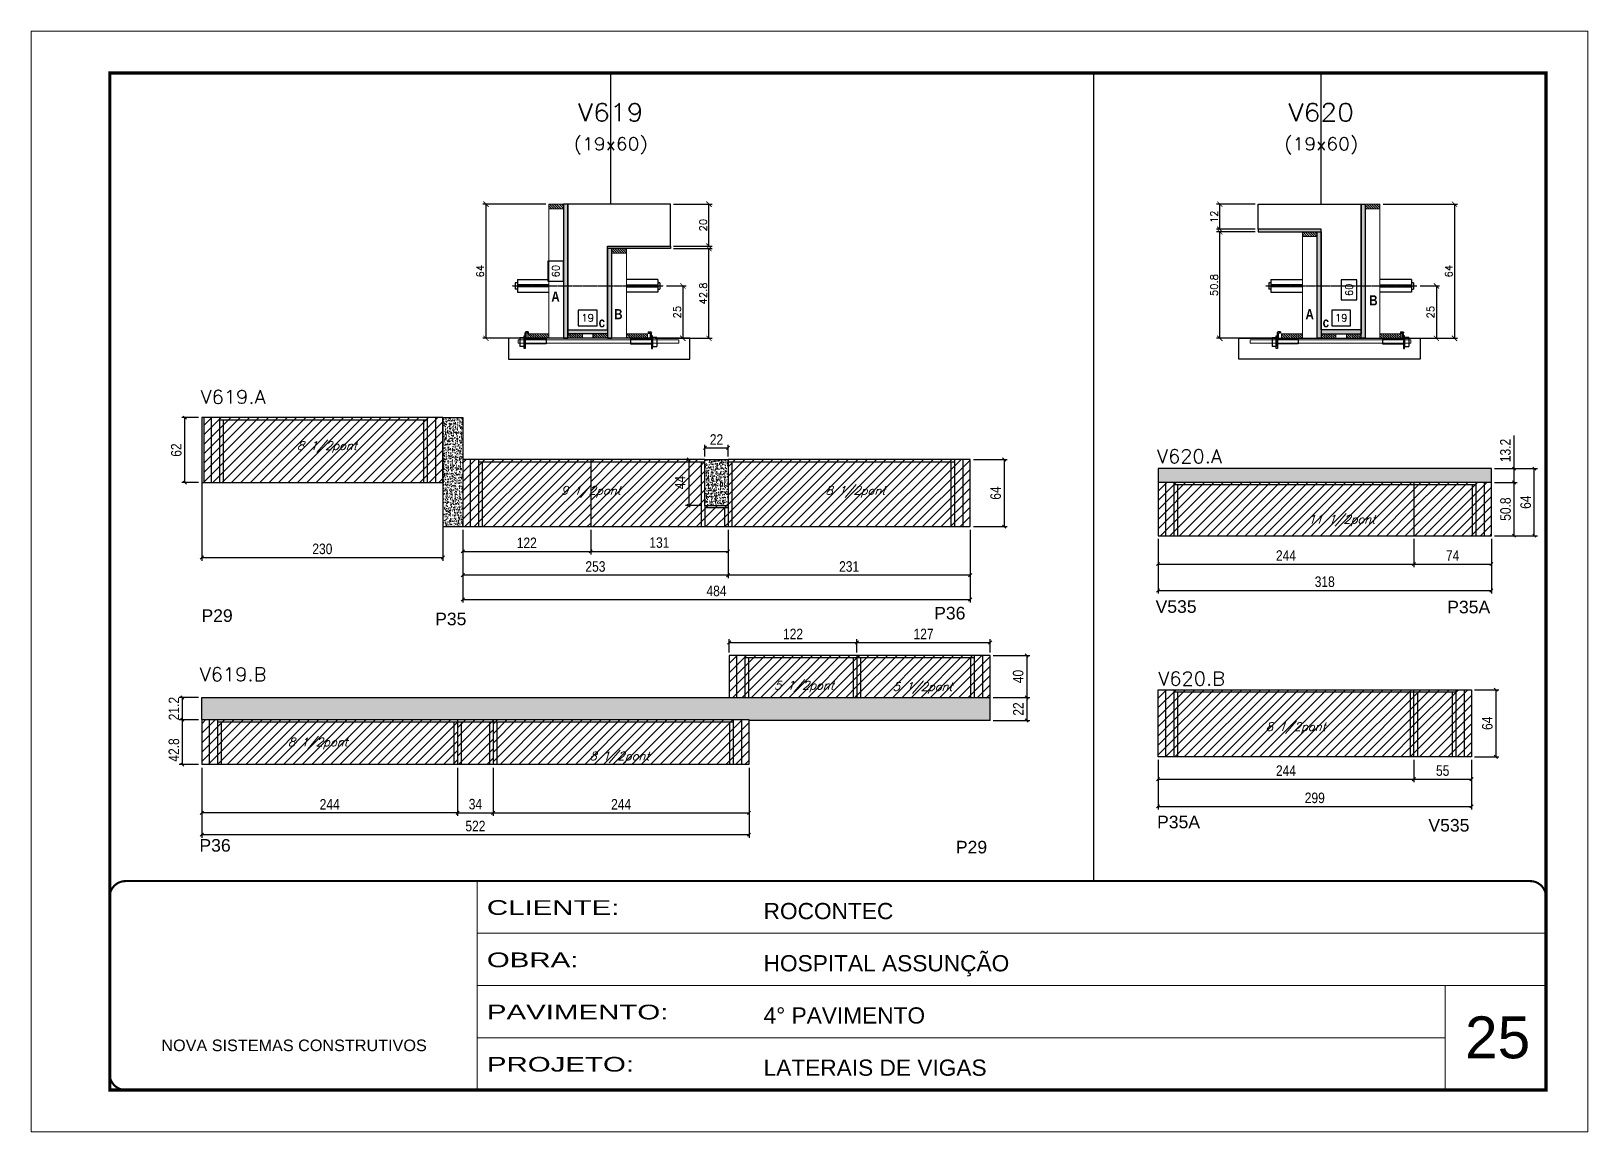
# Model space of a CAD drawing. Extents: x -20960 to -5926, y -2106 to 21915.
# Drawn here: x -12207 to -10722, y 13974 to 15024 of the extents above; entities that cross this region are included whole.
import ezdxf
from ezdxf.enums import TextEntityAlignment as Align

# ---------------------------------------------------------------- set-up
doc = ezdxf.new("R2010")
doc.units = 0
for name, pattern in [('CONTINUO', [0]), ('DASHED', [0.75, 0.5, -0.25]), ('HIDDEN', [0.375, 0.25, -0.125])]:
    doc.linetypes.add(name, pattern=pattern)
for name, color, linetype in [('5', 5, 'Continuous'), ('barrote', 251, 'Continuous'), ('COTA', 241, 'Continuous'), ('Cota Seção (2x)', 4, 'Continuous'), ('detalhes', 4, 'Continuous'), ('Painéis', 200, 'Continuous'), ('presilha', 1, 'Continuous'), ('Reaproveitamento', 251, 'Continuous'), ('SARR_2.2x7', 40, 'Continuous'), ('SARR_3.5x7', 81, 'Continuous'), ('TENSOR', 3, 'Continuous'), ('texto', 7, 'Continuous'), ('Texto de Titulo', 7, 'Continuous'), ('Texto Qtd Sarr', 242, 'Continuous')]:
    doc.layers.add(name, color=color, linetype=linetype)
for name, color, linetype, lineweight in [('CARIMBO', 255, 'Continuous', 9), ('CONCRETO', 251, 'Continuous', 25), ('Folhas', 255, 'Continuous', 9), ('Hachura', 251, 'Continuous', 9), ('Madeira', 126, 'Continuous', 18), ('SARRAFO DE PRESSAO', 251, 'DASHED', 9), ('SCO-___-LAJ', 2, 'Continuous', 0), ('Texto Seção', 7, 'Continuous', 15)]:
    doc.layers.add(name, color=color, linetype=linetype, lineweight=lineweight)
doc.styles.add('ARIAL', font='arial.ttf')
doc.styles.add('COTA TECNICA', font='techl___.ttf', dxfattribs={"height": 10})
doc.styles.add('REGUA-120', font='ROMANS.shx', dxfattribs={"height": 15})
doc.styles.add('Romans', font='romans.shx')
doc.styles.get("Standard").update_dxf_attribs({"font": 'arial.ttf'})
doc.styles.add('TECNICA', font='techb___.ttf', dxfattribs={"height": 10})
doc.styles.add('Tecnologia', font='')
doc.styles.get('Tecnologia').set_extended_font_data('Forgotten Futurist')
doc.dimstyles.new('Cota Seção (2x)', dxfattribs={"dimtxt": 7, "dimasz": 5, "dimexe": 3, "dimexo": 3, "dimgap": 2, "dimtad": 3, "dimdec": 1, "dimlfac": 0.5, "dimzin": 12, "dimdsep": 46, "dimtxsty": 'Romans', "dimblk": 'ARCHTICK', "dimcen": 0, "dimclrd": 4, "dimclre": 4, "dimclrt": 1, "dimadec": 1, "dimazin": 3, "dimtfac": 1, "dimtdec": 1, "dimtmove": 0, "dimatfit": 3, "dimldrblk": 'OBLIQUE', "dimfxl": 1, "dimtolj": 1, "dimtzin": 12, "dimarcsym": 0})
doc.dimstyles.new('Cota Seção interna', dxfattribs={"dimtxt": 7, "dimasz": 6, "dimexe": 0.18, "dimexo": 2, "dimgap": -4, "dimtad": 3, "dimdec": 1, "dimlfac": 0.5, "dimzin": 12, "dimdsep": 46, "dimtxsty": 'Romans', "dimblk": 'ARCHTICK', "dimcen": 0.09, "dimse1": 1, "dimse2": 1, "dimsd1": 1, "dimsd2": 1, "dimclrd": 180, "dimclre": 5, "dimclrt": 1, "dimadec": 0, "dimazin": 3, "dimtfac": 1, "dimtdec": 1, "dimtofl": 0, "dimtmove": 0, "dimatfit": 3, "dimldrblk": 'ARCHTICK', "dimfxl": 1, "dimtolj": 1, "dimtzin": 0, "dimarcsym": 0})
doc.dimstyles.new('PAINEL', dxfattribs={"dimtxt": 10, "dimasz": 3, "dimexe": 3, "dimexo": 3, "dimgap": 3, "dimtad": 1, "dimdec": 1, "dimzin": 12, "dimdsep": 46, "dimtxsty": 'COTA TECNICA', "dimblk1": 'OBLIQUE', "dimblk2": 'OBLIQUE', "dimsah": 1, "dimcen": 0.9, "dimclrd": 4, "dimclre": 4, "dimclrt": 240, "dimadec": 1, "dimazin": 3, "dimtfac": 1, "dimtdec": 1, "dimtmove": 0, "dimatfit": 3, "dimfxl": 1, "dimtolj": 1, "dimtzin": 12, "dimarcsym": 0})
pattern_1 = [(50, (-145450.924, -16513.037), (5.46554007, -0.47817257), [0.5715, -6.2865]), (355, (-145450.924, -16513.037), (-1.05730264, 5.73170536), [0.4572, -5.02921753]), (100.4514447, (-145450.4687, -16513.0766), (4.40823741, 5.25353256), [0.48570026, -5.34270734]), (46.1842, (-145450.924, -16511.513), (8.13237123, -1.26126984), [0.85725, -9.42975]), (96.6355576, (-145450.2464, -16511.618), (7.122124, 7.42278374), [0.7285507, -8.01406824]), (351.184151, (-145450.924, -16511.513), (7.122124, 7.42278374), [0.685799, -7.54379196]), (21, (-145450.162, -16511.894), (4.54843174, -3.06795595), [0.5715, -6.2865]), (326, (-145450.162, -16511.894), (1.85406085, 5.52563898), [0.4572, -5.0292]), (71.451445, (-145449.783, -16512.1495), (6.40249258, 2.45768307), [0.48570026, -5.34269813]), (37.5, (-145450.9241, -16513.0368), (0.092658098, 2.536651166), [0, -4.96824, 0, -5.1054, 0, -5.04825]), (7.5, (-145450.924, -16513.0368), (2.004589875, 3.005417245), [0, -2.91084, 0, -4.85394, 0, -1.92405]), (327.5, (-145452.6234, -16513.0368), (4.067717855, -0.17186232), [0, -1.905, 0, -5.9436, 0, -7.8867]), (317.5, (-145453.3854, -16513.0368), (4.44387544, 0.76279473), [0, -2.4765, 0, -3.94716, 0, -5.6007])]
pattern_2 = [(45, (-152933.643, -10273.235), (-4.49012806, 4.49012806), [])]
pattern_3 = [(45, (-151557.2794, -10273.235), (-4.49012806, 4.49012806), [])]
pattern_4 = [(45, (-151362.143, -17182.737), (-4.49012806, 4.49012806), [])]

msp = doc.modelspace()

# ---------------------------------------------------------------- texts
at = {"layer": '5', "linetype": 'Continuous'}
for s, rotation, p in [('V535', 0.00004, (-11134.38, 14469.04)), ('P35A', 0.00004, (-10856.17, 14468.58)), ('P29', 359.99996, (-12044.54, 14460.4)), ('P35', 359.99996, (-11821.62, 14457.21)), ('P36', 359.99996, (-11345.6, 14462.76)), ('P35A', 0.00004, (-11132.95, 14263.55)), ('V535', 0.00004, (-10874.12, 14260.41)), ('P36', 359.99996, (-12046.47, 14241.24)), ('P29', 359.99996, (-11324.88, 14239.56))]:
    msp.add_text(s, height=12, rotation=rotation, dxfattribs=at).set_placement(p)
at = {"layer": 'CARIMBO', "style": 'ARIAL'}
msp.add_text('25', height=40, dxfattribs=at).set_placement((-10839.14, 14044.08))
at = {"layer": 'detalhes', "style": 'TECNICA'}
for s, p in [('A', (-11710.75, 14765.97)), ('B', (-10930.52, 14762.32)), ('c', (-11665.63, 14741.43)), ('B', (-11650.79, 14749.13)), ('A', (-10991.35, 14749.13)), ('c', (-10974.97, 14741.43))]:
    msp.add_text(s, height=9.6, dxfattribs=at).set_placement(p)
at = {"layer": 'texto', "color": 2, "char_height": 8, "attachment_point": 5, "style": 'Romans'}
for s, insert in [('{\\Q19;\\C256;8 1/2pont}', (-11924.8, 14627.3)), ('{\\Q19;\\C256;9 1/2pont}', (-11673.16, 14584.5)), ('{\\Q19;\\C256;8 1/2pont}', (-11420.74, 14584.5)), ('{\\Q19;\\C256;11 1/2pont}', (-10956.78, 14556.98)), ('{\\Q19;\\C256;5 1/2pont}', (-11469.74, 14398.64)), ('{\\Q19;\\C256;5 1/2pont}', (-11356.6, 14397.41)), ('{\\Q19;\\C256;8 1/2pont}', (-11000.7, 14359.18)), ('{\\Q19;\\C256;8 1/2pont}', (-11933.5, 14344.47)), ('{\\Q19;\\C256;8 1/2pont}', (-11645.79, 14331.22))]:
    msp.add_mtext(s, dxfattribs=dict(at, insert=insert))
at = {"layer": 'Texto Seção', "style": 'REGUA-120', "width": 1.05}
for s, p in [('V619.A', (-12045.38, 14668.59)), ('V620.A', (-11133.11, 14611.94)), ('V619.B', (-12046.29, 14403.79)), ('V620.B', (-11131.85, 14399.87))]:
    msp.add_text(s, height=13, dxfattribs=at).set_placement(p)

# ---------------------------------------------------------------- blocks, each defined once
blk = doc.blocks.new('9999999999')
at = {"color": 30, "linetype": 'CONTINUO'}
for p, q in [((98564.6, 34230.2), (98564.6, 34429.4)), ((98564.6, 34379.6), (99584, 34379.6)), ((98564.6, 34329.8), (99488, 34329.8)), ((99584, 34329.8), (99488, 34329.8)), ((99488, 34329.8), (99488, 34230.2)), ((98564.6, 34280), (99488, 34280))]:
    blk.add_line(p, q, dxfattribs=at)
at = {"color": 30, "linetype": 'CONTINUO', "const_width": 2}
blk.add_lwpolyline([(99584, 34230.2), (99584, 34414.4, 0.414214), (99569, 34429.4), (98229, 34429.4, 0.414214), (98214, 34414.4), (98214, 34245.2, 0.414214), (98229, 34230.2), (99584, 34230.2)], format="xyb", dxfattribs=at)
at = {"layer": 'Folhas'}
blk.add_lwpolyline([(98139, 34190.2), (99624, 34190.2), (99624, 35240.2), (98139, 35240.2)], close=True, dxfattribs=at)
at = {"layer": 'Folhas', "color": 30, "const_width": 3}
blk.add_lwpolyline([(98214, 34230.2), (99584, 34230.2), (99584, 35200.2), (98214, 35200.2)], close=True, dxfattribs=at)
at = {"color": 7, "linetype": 'Continuous', "ltscale": 5, "style": 'ARIAL'}
for s, height, p in [('ROCONTEC', 15.48, (98837.7, 34393.1)), ('HOSPITAL ASSUNÇÃO', 15.483, (98837.7, 34343.3)), ('4° PAVIMENTO', 15.483, (98837.7, 34293.5)), ('NOVA SISTEMAS CONSTRUTIVOS', 11.059, (98263.2, 34267.2)), ('LATERAIS DE VIGAS', 15.483, (98837.7, 34243.7))]:
    blk.add_text(s, height=height, dxfattribs=at).set_placement(p)
at = {"layer": 'Folhas', "color": 7, "style": 'Tecnologia', "width": 1.5}
for s, p in [('CLIENTE:', (98573.7, 34397.2)), ('OBRA:', (98573.7, 34347.3)), ('PAVIMENTO:', (98573.7, 34297.5)), ('PROJETO:', (98573.7, 34247.7))]:
    blk.add_text(s, height=14, dxfattribs=at).set_placement(p)
blk = doc.blocks.new('_Oblique')
at = {"color": 0, "linetype": 'ByBlock', "lineweight": -2}
blk.add_line((-0.5, -0.5), (0.5, 0.5), dxfattribs=at)
blk = doc.blocks.new('*D792')
at = {"layer": 'COTA', "color": 4, "linetype": 'ByBlock', "lineweight": -2, "transparency": 16777216}
for p, q in [((-11132, 14539.6), (-11132, 14487.4)), ((-10814, 14539.6), (-10814, 14487.4)), ((-11132, 14490.4), (-10814, 14490.4))]:
    blk.add_line(p, q, dxfattribs=at)
at = {"layer": 'Defpoints', "color": 0, "linetype": 'ByBlock', "transparency": 16777216}
for p in [(-11132, 14542.6), (-10814, 14542.6), (-10814, 14490.4)]:
    blk.add_point(p, dxfattribs=at)
at = {"layer": 'COTA', "color": 4, "linetype": 'ByBlock', "lineweight": -2, "transparency": 16777216, "xscale": 3, "yscale": 3, "zscale": 3, "rotation": 180}
blk.add_blockref('_Oblique', (-11132, 14490.4), dxfattribs=at)
at = {"layer": 'COTA', "color": 4, "linetype": 'ByBlock', "lineweight": -2, "transparency": 16777216, "xscale": 3, "yscale": 3, "zscale": 3}
blk.add_blockref('_Oblique', (-10814, 14490.4), dxfattribs=at)
at = {"layer": 'COTA', "color": 240, "linetype": 'ByBlock', "transparency": 16777216, "insert": (-10973, 14498.7), "char_height": 10, "attachment_point": 5, "style": 'COTA TECNICA'}
blk.add_mtext('\\A1;318', dxfattribs=at)
blk = doc.blocks.new('*D793')
at = {"layer": 'COTA', "color": 4, "linetype": 'ByBlock', "lineweight": -2, "transparency": 16777216}
for p, q in [((-11132, 14328.7), (-11132, 14281.4)), ((-10833, 14328.7), (-10833, 14281.4)), ((-11132, 14284.4), (-10833, 14284.4))]:
    blk.add_line(p, q, dxfattribs=at)
at = {"layer": 'Defpoints', "color": 0, "linetype": 'ByBlock', "transparency": 16777216}
for p in [(-11132, 14331.7), (-10833, 14331.7), (-10833, 14284.4)]:
    blk.add_point(p, dxfattribs=at)
at = {"layer": 'COTA', "color": 4, "linetype": 'ByBlock', "lineweight": -2, "transparency": 16777216, "xscale": 3, "yscale": 3, "zscale": 3, "rotation": 180}
blk.add_blockref('_Oblique', (-11132, 14284.4), dxfattribs=at)
at = {"layer": 'COTA', "color": 4, "linetype": 'ByBlock', "lineweight": -2, "transparency": 16777216, "xscale": 3, "yscale": 3, "zscale": 3}
blk.add_blockref('_Oblique', (-10833, 14284.4), dxfattribs=at)
at = {"layer": 'COTA', "color": 240, "linetype": 'ByBlock', "transparency": 16777216, "insert": (-10982.5, 14292.5), "char_height": 10, "attachment_point": 5, "style": 'COTA TECNICA'}
blk.add_mtext('\\A1;299', dxfattribs=at)
blk = doc.blocks.new('*D794')
at = {"layer": 'COTA', "color": 4, "linetype": 'ByBlock', "lineweight": -2, "transparency": 16777216}
for p, q in [((-10811, 14593.4), (-10789.4, 14593.4)), ((-10792.4, 14542.6), (-10792.4, 14593.4)), ((-10811, 14542.6), (-10789.4, 14542.6))]:
    blk.add_line(p, q, dxfattribs=at)
at = {"layer": 'Defpoints', "color": 0, "linetype": 'ByBlock', "transparency": 16777216}
for p in [(-10814, 14593.4), (-10792.4, 14593.4), (-10814, 14542.6)]:
    blk.add_point(p, dxfattribs=at)
at = {"layer": 'COTA', "color": 4, "linetype": 'ByBlock', "lineweight": -2, "transparency": 16777216, "xscale": 3, "yscale": 3, "zscale": 3}
for p, rotation in [((-10792.4, 14593.4), 90), ((-10792.4, 14542.6), 270)]:
    blk.add_blockref('_Oblique', p, dxfattribs=dict(at, rotation=rotation))
at = {"layer": 'COTA', "color": 240, "linetype": 'ByBlock', "transparency": 16777216, "insert": (-10800.5, 14568), "char_height": 10, "attachment_point": 5, "rotation": 90, "style": 'COTA TECNICA'}
blk.add_mtext('\\A1;50.8', dxfattribs=at)
blk = doc.blocks.new('*D795')
at = {"layer": 'COTA', "color": 4, "linetype": 'ByBlock', "lineweight": -2, "transparency": 16777216}
for p, q in [((-10792.4, 14606.6), (-10792.4, 14638.3)), ((-10811, 14606.6), (-10789.4, 14606.6)), ((-10792.4, 14593.4), (-10792.4, 14606.6)), ((-10811, 14593.4), (-10789.4, 14593.4))]:
    blk.add_line(p, q, dxfattribs=at)
at = {"layer": 'Defpoints', "color": 0, "linetype": 'ByBlock', "transparency": 16777216}
for p in [(-10814, 14606.6), (-10792.4, 14606.6), (-10814, 14593.4)]:
    blk.add_point(p, dxfattribs=at)
at = {"layer": 'COTA', "color": 4, "linetype": 'ByBlock', "lineweight": -2, "transparency": 16777216, "xscale": 3, "yscale": 3, "zscale": 3}
for p, rotation in [((-10792.4, 14606.6), 90), ((-10792.4, 14593.4), 270)]:
    blk.add_blockref('_Oblique', p, dxfattribs=dict(at, rotation=rotation))
at = {"layer": 'COTA', "color": 240, "linetype": 'ByBlock', "transparency": 16777216, "insert": (-10800.6, 14623.9), "char_height": 10, "attachment_point": 5, "rotation": 90, "style": 'COTA TECNICA'}
blk.add_mtext('\\A1;13.2', dxfattribs=at)
blk = doc.blocks.new('*D796')
at = {"layer": 'COTA', "color": 4, "linetype": 'ByBlock', "lineweight": -2, "transparency": 16777216}
for p, q in [((-10811, 14606.6), (-10770.1, 14606.6)), ((-10773.1, 14542.6), (-10773.1, 14606.6)), ((-10811, 14542.6), (-10770.1, 14542.6))]:
    blk.add_line(p, q, dxfattribs=at)
at = {"layer": 'Defpoints', "color": 0, "linetype": 'ByBlock', "transparency": 16777216}
for p in [(-10814, 14606.6), (-10773.1, 14606.6), (-10814, 14542.6)]:
    blk.add_point(p, dxfattribs=at)
at = {"layer": 'COTA', "color": 4, "linetype": 'ByBlock', "lineweight": -2, "transparency": 16777216, "xscale": 3, "yscale": 3, "zscale": 3}
for p, rotation in [((-10773.1, 14606.6), 90), ((-10773.1, 14542.6), 270)]:
    blk.add_blockref('_Oblique', p, dxfattribs=dict(at, rotation=rotation))
at = {"layer": 'COTA', "color": 240, "linetype": 'ByBlock', "transparency": 16777216, "insert": (-10781.3, 14574.6), "char_height": 10, "attachment_point": 5, "rotation": 90, "style": 'COTA TECNICA'}
blk.add_mtext('\\A1;64', dxfattribs=at)
blk = doc.blocks.new('*D797')
at = {"layer": 'COTA', "color": 4, "linetype": 'ByBlock', "lineweight": -2, "transparency": 16777216}
for p, q in [((-10830, 14395.7), (-10806.8, 14395.7)), ((-10809.8, 14395.7), (-10809.8, 14331.7)), ((-10830, 14331.7), (-10806.8, 14331.7))]:
    blk.add_line(p, q, dxfattribs=at)
at = {"layer": 'Defpoints', "color": 0, "linetype": 'ByBlock', "transparency": 16777216}
for p in [(-10833, 14395.7), (-10833, 14331.7), (-10809.8, 14331.7)]:
    blk.add_point(p, dxfattribs=at)
at = {"layer": 'COTA', "color": 4, "linetype": 'ByBlock', "lineweight": -2, "transparency": 16777216, "xscale": 3, "yscale": 3, "zscale": 3}
for p, rotation in [((-10809.8, 14395.7), 90), ((-10809.8, 14331.7), 270)]:
    blk.add_blockref('_Oblique', p, dxfattribs=dict(at, rotation=rotation))
at = {"layer": 'COTA', "color": 240, "linetype": 'ByBlock', "transparency": 16777216, "insert": (-10817.9, 14363.7), "char_height": 10, "attachment_point": 5, "rotation": 90, "style": 'COTA TECNICA'}
blk.add_mtext('\\A1;64', dxfattribs=at)
blk = doc.blocks.new('*D798')
at = {"layer": 'COTA', "color": 4, "linetype": 'ByBlock', "lineweight": -2, "transparency": 16777216}
for p, q in [((-11132, 14539.6), (-11132, 14512.6)), ((-10888, 14539.6), (-10888, 14512.6)), ((-11132, 14515.6), (-10888, 14515.6))]:
    blk.add_line(p, q, dxfattribs=at)
at = {"layer": 'Defpoints', "color": 0, "linetype": 'ByBlock', "transparency": 16777216}
for p in [(-11132, 14542.6), (-10888, 14542.6), (-10888, 14515.6)]:
    blk.add_point(p, dxfattribs=at)
at = {"layer": 'COTA', "color": 4, "linetype": 'ByBlock', "lineweight": -2, "transparency": 16777216, "xscale": 3, "yscale": 3, "zscale": 3, "rotation": 180}
blk.add_blockref('_Oblique', (-11132, 14515.6), dxfattribs=at)
at = {"layer": 'COTA', "color": 4, "linetype": 'ByBlock', "lineweight": -2, "transparency": 16777216, "xscale": 3, "yscale": 3, "zscale": 3}
blk.add_blockref('_Oblique', (-10888, 14515.6), dxfattribs=at)
at = {"layer": 'COTA', "color": 240, "linetype": 'ByBlock', "transparency": 16777216, "insert": (-11010, 14523.7), "char_height": 10, "attachment_point": 5, "style": 'COTA TECNICA'}
blk.add_mtext('\\A1;244', dxfattribs=at)
blk = doc.blocks.new('*D799')
at = {"layer": 'COTA', "color": 4, "linetype": 'ByBlock', "lineweight": -2, "transparency": 16777216}
for p, q in [((-10888, 14539.6), (-10888, 14512.6)), ((-10814, 14539.6), (-10814, 14512.6)), ((-10888, 14515.6), (-10814, 14515.6))]:
    blk.add_line(p, q, dxfattribs=at)
at = {"layer": 'Defpoints', "color": 0, "linetype": 'ByBlock', "transparency": 16777216}
for p in [(-10888, 14542.6), (-10814, 14542.6), (-10814, 14515.6)]:
    blk.add_point(p, dxfattribs=at)
at = {"layer": 'COTA', "color": 4, "linetype": 'ByBlock', "lineweight": -2, "transparency": 16777216, "xscale": 3, "yscale": 3, "zscale": 3, "rotation": 180}
blk.add_blockref('_Oblique', (-10888, 14515.6), dxfattribs=at)
at = {"layer": 'COTA', "color": 4, "linetype": 'ByBlock', "lineweight": -2, "transparency": 16777216, "xscale": 3, "yscale": 3, "zscale": 3}
blk.add_blockref('_Oblique', (-10814, 14515.6), dxfattribs=at)
at = {"layer": 'COTA', "color": 240, "linetype": 'ByBlock', "transparency": 16777216, "insert": (-10851, 14523.7), "char_height": 10, "attachment_point": 5, "style": 'COTA TECNICA'}
blk.add_mtext('\\A1;74', dxfattribs=at)
blk = doc.blocks.new('*D800')
at = {"layer": 'COTA', "color": 4, "linetype": 'ByBlock', "lineweight": -2, "transparency": 16777216}
for p, q in [((-11132, 14328.7), (-11132, 14307.4)), ((-10888, 14328.7), (-10888, 14307.4)), ((-11132, 14310.4), (-10888, 14310.4))]:
    blk.add_line(p, q, dxfattribs=at)
at = {"layer": 'Defpoints', "color": 0, "linetype": 'ByBlock', "transparency": 16777216}
for p in [(-11132, 14331.7), (-10888, 14331.7), (-10888, 14310.4)]:
    blk.add_point(p, dxfattribs=at)
at = {"layer": 'COTA', "color": 4, "linetype": 'ByBlock', "lineweight": -2, "transparency": 16777216, "xscale": 3, "yscale": 3, "zscale": 3, "rotation": 180}
blk.add_blockref('_Oblique', (-11132, 14310.4), dxfattribs=at)
at = {"layer": 'COTA', "color": 4, "linetype": 'ByBlock', "lineweight": -2, "transparency": 16777216, "xscale": 3, "yscale": 3, "zscale": 3}
blk.add_blockref('_Oblique', (-10888, 14310.4), dxfattribs=at)
at = {"layer": 'COTA', "color": 240, "linetype": 'ByBlock', "transparency": 16777216, "insert": (-11010, 14318.5), "char_height": 10, "attachment_point": 5, "style": 'COTA TECNICA'}
blk.add_mtext('\\A1;244', dxfattribs=at)
blk = doc.blocks.new('*D801')
at = {"layer": 'COTA', "color": 4, "linetype": 'ByBlock', "lineweight": -2, "transparency": 16777216}
for p, q in [((-10888, 14328.7), (-10888, 14307.4)), ((-10833, 14328.7), (-10833, 14307.4)), ((-10888, 14310.4), (-10833, 14310.4))]:
    blk.add_line(p, q, dxfattribs=at)
at = {"layer": 'Defpoints', "color": 0, "linetype": 'ByBlock', "transparency": 16777216}
for p in [(-10888, 14331.7), (-10833, 14331.7), (-10833, 14310.4)]:
    blk.add_point(p, dxfattribs=at)
at = {"layer": 'COTA', "color": 4, "linetype": 'ByBlock', "lineweight": -2, "transparency": 16777216, "xscale": 3, "yscale": 3, "zscale": 3, "rotation": 180}
blk.add_blockref('_Oblique', (-10888, 14310.4), dxfattribs=at)
at = {"layer": 'COTA', "color": 4, "linetype": 'ByBlock', "lineweight": -2, "transparency": 16777216, "xscale": 3, "yscale": 3, "zscale": 3}
blk.add_blockref('_Oblique', (-10833, 14310.4), dxfattribs=at)
at = {"layer": 'COTA', "color": 240, "linetype": 'ByBlock', "transparency": 16777216, "insert": (-10860.5, 14318.5), "char_height": 10, "attachment_point": 5, "style": 'COTA TECNICA'}
blk.add_mtext('\\A1;55', dxfattribs=at)
blk = doc.blocks.new('titulo1')
at = {"layer": 'Defpoints', "color": 252, "linetype": 'HIDDEN', "ltscale": 2}
blk.add_line((0, 0), (0, 125), dxfattribs=at)
at = {"layer": 'Defpoints', "style": 'Romans', "oblique": 15}
blk.add_attdef('FOLHA', text='', height=10, dxfattribs=at).set_placement((0, 15.6), align=Align.MIDDLE_CENTER)
at = {"layer": 'Texto Qtd Sarr', "color": 3, "style": 'Romans', "oblique": 15}
for tag, height, p in [('TITULO', 17, (0, 71.4)), ('SEÇÃO', 12, (0, 41.5))]:
    blk.add_attdef(tag, text='', height=height, dxfattribs=at).set_placement(p, align=Align.MIDDLE_CENTER)
blk = doc.blocks.new('_ArchTick')
at = {"color": 0, "linetype": 'ByBlock', "const_width": 0.15}
blk.add_lwpolyline([(-0.5, -0.5), (0.5, 0.5)], dxfattribs=at)
blk = doc.blocks.new('*D768')
at = {"layer": 'COTA', "color": 4, "lineweight": -2, "transparency": 16777216}
for p, q in [((-11039.3, 14832.5), (-11076.1, 14832.5)), ((-11073.1, 14730.9), (-11073.1, 14832.5)), ((-11021.7, 14730.9), (-11076.1, 14730.9))]:
    blk.add_line(p, q, dxfattribs=at)
at = {"layer": 'Defpoints', "color": 0, "transparency": 16777216}
for p in [(-11073.1, 14832.5), (-11036.3, 14832.5), (-11018.7, 14730.9)]:
    blk.add_point(p, dxfattribs=at)
at = {"layer": 'COTA', "color": 4, "lineweight": -2, "transparency": 16777216, "xscale": 5, "yscale": 5, "zscale": 5}
for p, rotation in [((-11073.1, 14832.5), 90), ((-11073.1, 14730.9), 270)]:
    blk.add_blockref('_ArchTick', p, dxfattribs=dict(at, rotation=rotation))
at = {"layer": 'COTA', "color": 1, "transparency": 16777216, "insert": (-11078.6, 14781.7), "char_height": 7, "attachment_point": 5, "rotation": 90, "style": 'Romans'}
blk.add_mtext('\\A1;50.8', dxfattribs=at)
blk = doc.blocks.new('*D769')
at = {"layer": 'COTA', "color": 4, "lineweight": -2, "transparency": 16777216}
for p, q in [((-11039.3, 14858.9), (-11076.1, 14858.9)), ((-11073.1, 14834.9), (-11073.1, 14858.9)), ((-11039.3, 14834.9), (-11076.1, 14834.9))]:
    blk.add_line(p, q, dxfattribs=at)
at = {"layer": 'Defpoints', "color": 0, "transparency": 16777216}
for p in [(-11073.1, 14858.9), (-11036.3, 14858.9), (-11036.3, 14834.9)]:
    blk.add_point(p, dxfattribs=at)
at = {"layer": 'COTA', "color": 4, "lineweight": -2, "transparency": 16777216, "xscale": 5, "yscale": 5, "zscale": 5}
for p, rotation in [((-11073.1, 14858.9), 90), ((-11073.1, 14834.9), 270)]:
    blk.add_blockref('_ArchTick', p, dxfattribs=dict(at, rotation=rotation))
at = {"layer": 'COTA', "color": 1, "transparency": 16777216, "insert": (-11078.6, 14846.9), "char_height": 7, "attachment_point": 5, "rotation": 90, "style": 'Romans'}
blk.add_mtext('\\A1;12', dxfattribs=at)
blk = doc.blocks.new('*D770')
at = {"layer": 'Cota Seção (2x)', "color": 180, "lineweight": -2, "transparency": 16777216}
for p, q in [((-10942.3, 14786.6), (-10957.3, 14786.6)), ((-10957.3, 14786.6), (-10957.3, 14767.6)), ((-10942.3, 14767.6), (-10942.3, 14786.6)), ((-10957.3, 14767.6), (-10942.3, 14767.6))]:
    blk.add_line(p, q, dxfattribs=at)
at = {"layer": 'Defpoints', "color": 0, "transparency": 16777216}
for p in [(-10976.3, 14858.9), (-10938.3, 14858.9), (-10976.3, 14738.9)]:
    blk.add_point(p, dxfattribs=at)
at = {"layer": 'Cota Seção (2x)', "color": 1, "transparency": 16777216, "insert": (-10949.8, 14777.1), "char_height": 7, "attachment_point": 5, "rotation": 90, "style": 'Romans'}
blk.add_mtext('\\A1;60', dxfattribs=at)
blk = doc.blocks.new('PRESILHA METÁLICA 1')
at = {"layer": 'presilha'}
for p, q in [((0, 13), (6, 13)), ((0, 13), (0, 0)), ((6, 0), (0, 0)), ((6, 15.5), (7.5, 15.5)), ((6, -2.5), (6, 15.5)), ((6, 13), (6, 0)), ((7.5, 10.6), (7.5, 19.9)), ((7.5, 15.5), (7.5, -2.5)), ((37.5, 4.1), (7.5, 4.1)), ((12, 21), (8.6, 21)), ((9, 11.6), (9, 18.9)), ((12, 19.5), (9.6, 19.5)), ((37.5, 11), (9.6, 11)), ((12, 21), (12, 19.5)), ((37.5, 11), (37.5, 4.1)), ((7.5, -2.5), (6, -2.5))]:
    blk.add_line(p, q, dxfattribs=at)
for centre, radius, start, end in [((8.6, 19.9), 1.14, 90, 180), ((9.6, 18.9), 0.57, 90, 180), ((9.6, 11.6), 0.57, 180, 270)]:
    blk.add_arc(centre, radius, start, end, dxfattribs=at)
blk = doc.blocks.new('*D771')
at = {"layer": 'Cota Seção (2x)', "color": 180, "lineweight": -2, "transparency": 16777216}
for p, q in [((-10948.3, 14757.9), (-10966.3, 14757.9)), ((-10966.3, 14757.9), (-10966.3, 14742.9)), ((-10948.3, 14742.9), (-10948.3, 14757.9)), ((-10966.3, 14742.9), (-10948.3, 14742.9))]:
    blk.add_line(p, q, dxfattribs=at)
at = {"layer": 'Defpoints', "color": 0, "transparency": 16777216}
for p in [(-10976.3, 14738.9), (-10976.3, 14730.9), (-10938.4, 14730.9)]:
    blk.add_point(p, dxfattribs=at)
at = {"layer": 'Cota Seção (2x)', "color": 1, "transparency": 16777216, "insert": (-10957.3, 14750.4), "char_height": 7, "attachment_point": 5, "style": 'Romans'}
blk.add_mtext('\\A1;19', dxfattribs=at)
blk = doc.blocks.new('*D772')
at = {"layer": 'COTA', "color": 4, "lineweight": -2, "transparency": 16777216}
for p, q in [((-10917.3, 14858.9), (-10846.2, 14858.9)), ((-10849.2, 14858.9), (-10849.2, 14730.9)), ((-10917.3, 14730.9), (-10846.2, 14730.9))]:
    blk.add_line(p, q, dxfattribs=at)
at = {"layer": 'Defpoints', "color": 0, "transparency": 16777216}
for p in [(-10920.3, 14858.9), (-10920.3, 14730.9), (-10849.2, 14730.9)]:
    blk.add_point(p, dxfattribs=at)
at = {"layer": 'COTA', "color": 4, "lineweight": -2, "transparency": 16777216, "xscale": 5, "yscale": 5, "zscale": 5}
for p, rotation in [((-10849.2, 14858.9), 90), ((-10849.2, 14730.9), 270)]:
    blk.add_blockref('_ArchTick', p, dxfattribs=dict(at, rotation=rotation))
at = {"layer": 'COTA', "color": 1, "transparency": 16777216, "insert": (-10854.7, 14794.9), "char_height": 7, "attachment_point": 5, "rotation": 90, "style": 'Romans'}
blk.add_mtext('\\A1;64', dxfattribs=at)
blk = doc.blocks.new('*D773')
at = {"layer": 'COTA', "color": 4, "linetype": 'ByBlock', "lineweight": -2, "transparency": 16777216}
for p, q in [((-12044.2, 14321.3), (-12044.2, 14275.3)), ((-11800.2, 14321.3), (-11800.2, 14275.3)), ((-11800.2, 14278.3), (-12044.2, 14278.3))]:
    blk.add_line(p, q, dxfattribs=at)
at = {"layer": 'Defpoints', "color": 0, "linetype": 'ByBlock', "transparency": 16777216}
for p in [(-12044.2, 14324.3), (-11800.2, 14324.3), (-12044.2, 14278.3)]:
    blk.add_point(p, dxfattribs=at)
at = {"layer": 'COTA', "color": 4, "linetype": 'ByBlock', "lineweight": -2, "transparency": 16777216, "xscale": 3, "yscale": 3, "zscale": 3, "rotation": 180}
blk.add_blockref('_Oblique', (-12044.2, 14278.3), dxfattribs=at)
at = {"layer": 'COTA', "color": 4, "linetype": 'ByBlock', "lineweight": -2, "transparency": 16777216, "xscale": 3, "yscale": 3, "zscale": 3}
blk.add_blockref('_Oblique', (-11800.2, 14278.3), dxfattribs=at)
at = {"layer": 'COTA', "color": 240, "linetype": 'ByBlock', "transparency": 16777216, "insert": (-11922.2, 14286.4), "char_height": 10, "attachment_point": 5, "style": 'COTA TECNICA'}
blk.add_mtext('\\A1;244', dxfattribs=at)
blk = doc.blocks.new('*D774')
at = {"layer": 'COTA', "color": 4, "linetype": 'ByBlock', "lineweight": -2, "transparency": 16777216}
for p, q in [((-11800.2, 14321.3), (-11800.2, 14275.3)), ((-11766.2, 14321.3), (-11766.2, 14275.3)), ((-11800.2, 14278.3), (-11766.2, 14278.3))]:
    blk.add_line(p, q, dxfattribs=at)
at = {"layer": 'Defpoints', "color": 0, "linetype": 'ByBlock', "transparency": 16777216}
for p in [(-11800.2, 14324.3), (-11766.2, 14324.3), (-11766.2, 14278.3)]:
    blk.add_point(p, dxfattribs=at)
at = {"layer": 'COTA', "color": 4, "linetype": 'ByBlock', "lineweight": -2, "transparency": 16777216, "xscale": 3, "yscale": 3, "zscale": 3, "rotation": 180}
blk.add_blockref('_Oblique', (-11800.2, 14278.3), dxfattribs=at)
at = {"layer": 'COTA', "color": 4, "linetype": 'ByBlock', "lineweight": -2, "transparency": 16777216, "xscale": 3, "yscale": 3, "zscale": 3}
blk.add_blockref('_Oblique', (-11766.2, 14278.3), dxfattribs=at)
at = {"layer": 'COTA', "color": 240, "linetype": 'ByBlock', "transparency": 16777216, "insert": (-11783.2, 14286.5), "char_height": 10, "attachment_point": 5, "style": 'COTA TECNICA'}
blk.add_mtext('\\A1;34', dxfattribs=at)
blk = doc.blocks.new('*D775')
at = {"layer": 'COTA', "color": 4, "linetype": 'ByBlock', "lineweight": -2, "transparency": 16777216}
for p, q in [((-11542.2, 14548.3), (-11542.2, 14502)), ((-11311.2, 14548.3), (-11311.2, 14502)), ((-11311.2, 14505), (-11542.2, 14505))]:
    blk.add_line(p, q, dxfattribs=at)
at = {"layer": 'Defpoints', "color": 0, "linetype": 'ByBlock', "transparency": 16777216}
for p in [(-11542.2, 14551.3), (-11311.2, 14551.3), (-11542.2, 14505)]:
    blk.add_point(p, dxfattribs=at)
at = {"layer": 'COTA', "color": 4, "linetype": 'ByBlock', "lineweight": -2, "transparency": 16777216, "xscale": 3, "yscale": 3, "zscale": 3, "rotation": 180}
blk.add_blockref('_Oblique', (-11542.2, 14505), dxfattribs=at)
at = {"layer": 'COTA', "color": 4, "linetype": 'ByBlock', "lineweight": -2, "transparency": 16777216, "xscale": 3, "yscale": 3, "zscale": 3}
blk.add_blockref('_Oblique', (-11311.2, 14505), dxfattribs=at)
at = {"layer": 'COTA', "color": 240, "linetype": 'ByBlock', "transparency": 16777216, "insert": (-11426.7, 14513.2), "char_height": 10, "attachment_point": 5, "style": 'COTA TECNICA'}
blk.add_mtext('\\A1;231', dxfattribs=at)
blk = doc.blocks.new('*D776')
at = {"layer": 'COTA', "color": 4, "linetype": 'ByBlock', "lineweight": -2, "transparency": 16777216}
for p, q in [((-11795.2, 14548.3), (-11795.2, 14502)), ((-11542.2, 14548.3), (-11542.2, 14502)), ((-11542.2, 14505), (-11795.2, 14505))]:
    blk.add_line(p, q, dxfattribs=at)
at = {"layer": 'Defpoints', "color": 0, "linetype": 'ByBlock', "transparency": 16777216}
for p in [(-11795.2, 14551.3), (-11542.2, 14551.3), (-11795.2, 14505)]:
    blk.add_point(p, dxfattribs=at)
at = {"layer": 'COTA', "color": 4, "linetype": 'ByBlock', "lineweight": -2, "transparency": 16777216, "xscale": 3, "yscale": 3, "zscale": 3, "rotation": 180}
blk.add_blockref('_Oblique', (-11795.2, 14505), dxfattribs=at)
at = {"layer": 'COTA', "color": 4, "linetype": 'ByBlock', "lineweight": -2, "transparency": 16777216, "xscale": 3, "yscale": 3, "zscale": 3}
blk.add_blockref('_Oblique', (-11542.2, 14505), dxfattribs=at)
at = {"layer": 'COTA', "color": 240, "linetype": 'ByBlock', "transparency": 16777216, "insert": (-11668.7, 14513.2), "char_height": 10, "attachment_point": 5, "style": 'COTA TECNICA'}
blk.add_mtext('\\A1;253', dxfattribs=at)
blk = doc.blocks.new('*D777')
at = {"layer": 'COTA', "color": 4, "linetype": 'ByBlock', "lineweight": -2, "transparency": 16777216}
for p, q in [((-12044.2, 14630.3), (-12044.2, 14518.8)), ((-11814.2, 14590.3), (-11814.2, 14518.8)), ((-12044.2, 14521.8), (-11814.2, 14521.8))]:
    blk.add_line(p, q, dxfattribs=at)
at = {"layer": 'Defpoints', "color": 0, "linetype": 'ByBlock', "transparency": 16777216}
for p in [(-12044.2, 14633.3), (-11814.2, 14593.3), (-11814.2, 14521.8)]:
    blk.add_point(p, dxfattribs=at)
at = {"layer": 'COTA', "color": 4, "linetype": 'ByBlock', "lineweight": -2, "transparency": 16777216, "xscale": 3, "yscale": 3, "zscale": 3, "rotation": 180}
blk.add_blockref('_Oblique', (-12044.2, 14521.8), dxfattribs=at)
at = {"layer": 'COTA', "color": 4, "linetype": 'ByBlock', "lineweight": -2, "transparency": 16777216, "xscale": 3, "yscale": 3, "zscale": 3}
blk.add_blockref('_Oblique', (-11814.2, 14521.8), dxfattribs=at)
at = {"layer": 'COTA', "color": 240, "linetype": 'ByBlock', "transparency": 16777216, "insert": (-11929.2, 14530), "char_height": 10, "attachment_point": 5, "style": 'COTA TECNICA'}
blk.add_mtext('\\A1;230', dxfattribs=at)
blk = doc.blocks.new('*D778')
at = {"layer": 'COTA', "color": 4, "linetype": 'ByBlock', "lineweight": -2, "transparency": 16777216}
for p, q in [((-11795.2, 14548.3), (-11795.2, 14524.7)), ((-11673.2, 14548.3), (-11673.2, 14524.7)), ((-11795.2, 14527.7), (-11673.2, 14527.7))]:
    blk.add_line(p, q, dxfattribs=at)
at = {"layer": 'Defpoints', "color": 0, "linetype": 'ByBlock', "transparency": 16777216}
for p in [(-11795.2, 14551.3), (-11673.2, 14551.3), (-11673.2, 14527.7)]:
    blk.add_point(p, dxfattribs=at)
at = {"layer": 'COTA', "color": 4, "linetype": 'ByBlock', "lineweight": -2, "transparency": 16777216, "xscale": 3, "yscale": 3, "zscale": 3, "rotation": 180}
blk.add_blockref('_Oblique', (-11795.2, 14527.7), dxfattribs=at)
at = {"layer": 'COTA', "color": 4, "linetype": 'ByBlock', "lineweight": -2, "transparency": 16777216, "xscale": 3, "yscale": 3, "zscale": 3}
blk.add_blockref('_Oblique', (-11673.2, 14527.7), dxfattribs=at)
at = {"layer": 'COTA', "color": 240, "linetype": 'ByBlock', "transparency": 16777216, "insert": (-11734.2, 14535.8), "char_height": 10, "attachment_point": 5, "style": 'COTA TECNICA'}
blk.add_mtext('\\A1;122', dxfattribs=at)
blk = doc.blocks.new('*D779')
at = {"layer": 'COTA', "color": 4, "linetype": 'ByBlock', "lineweight": -2, "transparency": 16777216}
for p, q in [((-11673.2, 14548.3), (-11673.2, 14524.7)), ((-11542.2, 14548.3), (-11542.2, 14524.7)), ((-11673.2, 14527.7), (-11542.2, 14527.7))]:
    blk.add_line(p, q, dxfattribs=at)
at = {"layer": 'Defpoints', "color": 0, "linetype": 'ByBlock', "transparency": 16777216}
for p in [(-11673.2, 14551.3), (-11542.2, 14551.3), (-11542.2, 14527.7)]:
    blk.add_point(p, dxfattribs=at)
at = {"layer": 'COTA', "color": 4, "linetype": 'ByBlock', "lineweight": -2, "transparency": 16777216, "xscale": 3, "yscale": 3, "zscale": 3, "rotation": 180}
blk.add_blockref('_Oblique', (-11673.2, 14527.7), dxfattribs=at)
at = {"layer": 'COTA', "color": 4, "linetype": 'ByBlock', "lineweight": -2, "transparency": 16777216, "xscale": 3, "yscale": 3, "zscale": 3}
blk.add_blockref('_Oblique', (-11542.2, 14527.7), dxfattribs=at)
at = {"layer": 'COTA', "color": 240, "linetype": 'ByBlock', "transparency": 16777216, "insert": (-11607.7, 14536), "char_height": 10, "attachment_point": 5, "style": 'COTA TECNICA'}
blk.add_mtext('\\A1;131', dxfattribs=at)
blk = doc.blocks.new('*D780')
at = {"layer": 'COTA', "color": 4, "linetype": 'ByBlock', "lineweight": -2, "transparency": 16777216}
for p, q in [((-11564.2, 14618.3), (-11564.2, 14629.4)), ((-11542.2, 14618.3), (-11542.2, 14629.4)), ((-11564.2, 14626.4), (-11542.2, 14626.4))]:
    blk.add_line(p, q, dxfattribs=at)
at = {"layer": 'Defpoints', "color": 0, "linetype": 'ByBlock', "transparency": 16777216}
for p in [(-11564.2, 14615.3), (-11542.2, 14626.4), (-11542.2, 14615.3)]:
    blk.add_point(p, dxfattribs=at)
at = {"layer": 'COTA', "color": 4, "linetype": 'ByBlock', "lineweight": -2, "transparency": 16777216, "xscale": 3, "yscale": 3, "zscale": 3, "rotation": 180}
blk.add_blockref('_Oblique', (-11564.2, 14626.4), dxfattribs=at)
at = {"layer": 'COTA', "color": 4, "linetype": 'ByBlock', "lineweight": -2, "transparency": 16777216, "xscale": 3, "yscale": 3, "zscale": 3}
blk.add_blockref('_Oblique', (-11542.2, 14626.4), dxfattribs=at)
at = {"layer": 'COTA', "color": 240, "linetype": 'ByBlock', "transparency": 16777216, "insert": (-11553.2, 14634.4), "char_height": 10, "attachment_point": 5, "style": 'COTA TECNICA'}
blk.add_mtext('\\A1;22', dxfattribs=at)
blk = doc.blocks.new('*D781')
at = {"layer": 'COTA', "color": 4, "linetype": 'ByBlock', "lineweight": -2, "transparency": 16777216}
for p, q in [((-11567.2, 14615.3), (-11582.7, 14615.3)), ((-11579.7, 14615.3), (-11579.7, 14571.3)), ((-11567.2, 14571.3), (-11582.7, 14571.3))]:
    blk.add_line(p, q, dxfattribs=at)
at = {"layer": 'Defpoints', "color": 0, "linetype": 'ByBlock', "transparency": 16777216}
for p in [(-11564.2, 14615.3), (-11579.7, 14571.3), (-11564.2, 14571.3)]:
    blk.add_point(p, dxfattribs=at)
at = {"layer": 'COTA', "color": 4, "linetype": 'ByBlock', "lineweight": -2, "transparency": 16777216, "xscale": 3, "yscale": 3, "zscale": 3}
for p, rotation in [((-11579.7, 14615.3), 90), ((-11579.7, 14571.3), 270)]:
    blk.add_blockref('_Oblique', p, dxfattribs=dict(at, rotation=rotation))
at = {"layer": 'COTA', "color": 240, "linetype": 'ByBlock', "transparency": 16777216, "insert": (-11587.8, 14593.3), "char_height": 10, "attachment_point": 5, "rotation": 90, "style": 'COTA TECNICA'}
blk.add_mtext('\\A1;44', dxfattribs=at)
blk = doc.blocks.new('*D782')
at = {"layer": 'COTA', "color": 4, "linetype": 'ByBlock', "lineweight": -2, "transparency": 16777216}
for p, q in [((-11308.2, 14615.3), (-11275.8, 14615.3)), ((-11278.8, 14615.3), (-11278.8, 14551.3)), ((-11308.2, 14551.3), (-11275.8, 14551.3))]:
    blk.add_line(p, q, dxfattribs=at)
at = {"layer": 'Defpoints', "color": 0, "linetype": 'ByBlock', "transparency": 16777216}
for p in [(-11311.2, 14615.3), (-11311.2, 14551.3), (-11278.8, 14551.3)]:
    blk.add_point(p, dxfattribs=at)
at = {"layer": 'COTA', "color": 4, "linetype": 'ByBlock', "lineweight": -2, "transparency": 16777216, "xscale": 3, "yscale": 3, "zscale": 3}
for p, rotation in [((-11278.8, 14615.3), 90), ((-11278.8, 14551.3), 270)]:
    blk.add_blockref('_Oblique', p, dxfattribs=dict(at, rotation=rotation))
at = {"layer": 'COTA', "color": 240, "linetype": 'ByBlock', "transparency": 16777216, "insert": (-11286.9, 14583.3), "char_height": 10, "attachment_point": 5, "rotation": 90, "style": 'COTA TECNICA'}
blk.add_mtext('\\A1;64', dxfattribs=at)
blk = doc.blocks.new('*D783')
at = {"layer": 'COTA', "color": 4, "lineweight": -2, "transparency": 16777216}
for p, q in [((-11594.1, 14816.5), (-11557.4, 14816.5)), ((-11560.4, 14730.9), (-11560.4, 14816.5)), ((-11611.7, 14730.9), (-11557.4, 14730.9))]:
    blk.add_line(p, q, dxfattribs=at)
at = {"layer": 'Defpoints', "color": 0, "transparency": 16777216}
for p in [(-11597.1, 14816.5), (-11560.4, 14816.5), (-11614.7, 14730.9)]:
    blk.add_point(p, dxfattribs=at)
at = {"layer": 'COTA', "color": 4, "lineweight": -2, "transparency": 16777216, "xscale": 5, "yscale": 5, "zscale": 5}
for p, rotation in [((-11560.4, 14816.5), 90), ((-11560.4, 14730.9), 270)]:
    blk.add_blockref('_ArchTick', p, dxfattribs=dict(at, rotation=rotation))
at = {"layer": 'COTA', "color": 1, "transparency": 16777216, "insert": (-11565.9, 14773.7), "char_height": 7, "attachment_point": 5, "rotation": 90, "style": 'Romans'}
blk.add_mtext('\\A1;42.8', dxfattribs=at)
blk = doc.blocks.new('*D784')
at = {"layer": 'COTA', "color": 4, "lineweight": -2, "transparency": 16777216}
for p, q in [((-11594.1, 14858.9), (-11557.4, 14858.9)), ((-11560.4, 14818.9), (-11560.4, 14858.9)), ((-11594.1, 14818.9), (-11557.4, 14818.9))]:
    blk.add_line(p, q, dxfattribs=at)
at = {"layer": 'Defpoints', "color": 0, "transparency": 16777216}
for p in [(-11597.1, 14858.9), (-11560.4, 14858.9), (-11597.1, 14818.9)]:
    blk.add_point(p, dxfattribs=at)
at = {"layer": 'COTA', "color": 4, "lineweight": -2, "transparency": 16777216, "xscale": 5, "yscale": 5, "zscale": 5}
for p, rotation in [((-11560.4, 14858.9), 90), ((-11560.4, 14818.9), 270)]:
    blk.add_blockref('_ArchTick', p, dxfattribs=dict(at, rotation=rotation))
at = {"layer": 'COTA', "color": 1, "transparency": 16777216, "insert": (-11565.9, 14838.9), "char_height": 7, "attachment_point": 5, "rotation": 90, "style": 'Romans'}
blk.add_mtext('\\A1;20', dxfattribs=at)
blk = doc.blocks.new('*D785')
at = {"layer": 'Cota Seção (2x)', "color": 180, "lineweight": -2, "transparency": 16777216}
for p, q in [((-11699.1, 14804.4), (-11714.1, 14804.4)), ((-11714.1, 14804.4), (-11714.1, 14785.4)), ((-11699.1, 14785.4), (-11699.1, 14804.4)), ((-11714.1, 14785.4), (-11699.1, 14785.4))]:
    blk.add_line(p, q, dxfattribs=at)
at = {"layer": 'Defpoints', "color": 0, "transparency": 16777216}
for p in [(-11695.1, 14858.9), (-11657.1, 14858.9), (-11657.1, 14738.9)]:
    blk.add_point(p, dxfattribs=at)
at = {"layer": 'Cota Seção (2x)', "color": 1, "transparency": 16777216, "insert": (-11706.6, 14794.9), "char_height": 7, "attachment_point": 5, "rotation": 90, "style": 'Romans'}
blk.add_mtext('\\A1;60', dxfattribs=at)
blk = doc.blocks.new('*D786')
at = {"layer": 'Cota Seção (2x)', "color": 180, "lineweight": -2, "transparency": 16777216}
for p, q in [((-11667.1, 14757.9), (-11685.1, 14757.9)), ((-11685.1, 14757.9), (-11685.1, 14742.9)), ((-11667.1, 14742.9), (-11667.1, 14757.9)), ((-11685.1, 14742.9), (-11667.1, 14742.9))]:
    blk.add_line(p, q, dxfattribs=at)
at = {"layer": 'Defpoints', "color": 0, "transparency": 16777216}
for p in [(-11657.1, 14738.9), (-11695.1, 14730.9), (-11657.1, 14730.9)]:
    blk.add_point(p, dxfattribs=at)
at = {"layer": 'Cota Seção (2x)', "color": 1, "transparency": 16777216, "insert": (-11676.1, 14750.4), "char_height": 7, "attachment_point": 5, "style": 'Romans'}
blk.add_mtext('\\A1;19', dxfattribs=at)
blk = doc.blocks.new('*D787')
at = {"layer": 'COTA', "color": 4, "lineweight": -2, "transparency": 16777216}
for p, q in [((-11716.1, 14858.9), (-11776.1, 14858.9)), ((-11773.1, 14858.9), (-11773.1, 14730.9)), ((-11716.1, 14730.9), (-11776.1, 14730.9))]:
    blk.add_line(p, q, dxfattribs=at)
at = {"layer": 'Defpoints', "color": 0, "transparency": 16777216}
for p in [(-11713.1, 14858.9), (-11773.1, 14730.9), (-11713.1, 14730.9)]:
    blk.add_point(p, dxfattribs=at)
at = {"layer": 'COTA', "color": 4, "lineweight": -2, "transparency": 16777216, "xscale": 5, "yscale": 5, "zscale": 5}
for p, rotation in [((-11773.1, 14858.9), 90), ((-11773.1, 14730.9), 270)]:
    blk.add_blockref('_ArchTick', p, dxfattribs=dict(at, rotation=rotation))
at = {"layer": 'COTA', "color": 1, "transparency": 16777216, "insert": (-11778.6, 14794.9), "char_height": 7, "attachment_point": 5, "rotation": 90, "style": 'Romans'}
blk.add_mtext('\\A1;64', dxfattribs=at)
blk = doc.blocks.new('*D788')
at = {"layer": 'COTA', "color": 4, "lineweight": -2, "transparency": 16777216}
for p, q in [((-11600.8, 14780.9), (-11582.3, 14780.9)), ((-11585.3, 14780.9), (-11585.3, 14730.9)), ((-11600.8, 14730.9), (-11582.3, 14730.9))]:
    blk.add_line(p, q, dxfattribs=at)
at = {"layer": 'Defpoints', "color": 0, "transparency": 16777216}
for p in [(-11603.8, 14780.9), (-11603.8, 14730.9), (-11585.3, 14730.9)]:
    blk.add_point(p, dxfattribs=at)
at = {"layer": 'COTA', "color": 4, "lineweight": -2, "transparency": 16777216, "xscale": 5, "yscale": 5, "zscale": 5}
for p, rotation in [((-11585.3, 14780.9), 90), ((-11585.3, 14730.9), 270)]:
    blk.add_blockref('_ArchTick', p, dxfattribs=dict(at, rotation=rotation))
at = {"layer": 'COTA', "color": 1, "transparency": 16777216, "insert": (-11590.8, 14755.9), "char_height": 7, "attachment_point": 5, "rotation": 90, "style": 'Romans'}
blk.add_mtext('\\A1;25', dxfattribs=at)
blk = doc.blocks.new('*D789')
at = {"layer": 'COTA', "color": 4, "linetype": 'ByBlock', "lineweight": -2, "transparency": 16777216}
for p, q in [((-12047.2, 14655.3), (-12063.4, 14655.3)), ((-12060.4, 14593.3), (-12060.4, 14655.3)), ((-12047.2, 14593.3), (-12063.4, 14593.3))]:
    blk.add_line(p, q, dxfattribs=at)
at = {"layer": 'Defpoints', "color": 0, "linetype": 'ByBlock', "transparency": 16777216}
for p in [(-12060.4, 14655.3), (-12044.2, 14655.3), (-12044.2, 14593.3)]:
    blk.add_point(p, dxfattribs=at)
at = {"layer": 'COTA', "color": 4, "linetype": 'ByBlock', "lineweight": -2, "transparency": 16777216, "xscale": 3, "yscale": 3, "zscale": 3}
for p, rotation in [((-12060.4, 14655.3), 90), ((-12060.4, 14593.3), 270)]:
    blk.add_blockref('_Oblique', p, dxfattribs=dict(at, rotation=rotation))
at = {"layer": 'COTA', "color": 240, "linetype": 'ByBlock', "transparency": 16777216, "insert": (-12068.5, 14624.3), "char_height": 10, "attachment_point": 5, "rotation": 90, "style": 'COTA TECNICA'}
blk.add_mtext('\\A1;62', dxfattribs=at)
blk = doc.blocks.new('*D790')
at = {"layer": 'COTA', "color": 4, "linetype": 'ByBlock', "lineweight": -2, "transparency": 16777216}
for p, q in [((-12047.2, 14367.1), (-12065.7, 14367.1)), ((-12062.7, 14324.3), (-12062.7, 14367.1)), ((-12047.2, 14324.3), (-12065.7, 14324.3))]:
    blk.add_line(p, q, dxfattribs=at)
at = {"layer": 'Defpoints', "color": 0, "linetype": 'ByBlock', "transparency": 16777216}
for p in [(-12062.7, 14367.1), (-12044.2, 14367.1), (-12044.2, 14324.3)]:
    blk.add_point(p, dxfattribs=at)
at = {"layer": 'COTA', "color": 4, "linetype": 'ByBlock', "lineweight": -2, "transparency": 16777216, "xscale": 3, "yscale": 3, "zscale": 3}
for p, rotation in [((-12062.7, 14367.1), 90), ((-12062.7, 14324.3), 270)]:
    blk.add_blockref('_Oblique', p, dxfattribs=dict(at, rotation=rotation))
at = {"layer": 'COTA', "color": 240, "linetype": 'ByBlock', "transparency": 16777216, "insert": (-12070.8, 14338.2), "char_height": 10, "attachment_point": 5, "rotation": 90, "style": 'COTA TECNICA'}
blk.add_mtext('\\A1;42.8', dxfattribs=at)
blk = doc.blocks.new('*D791')
at = {"layer": 'COTA', "color": 4, "linetype": 'ByBlock', "lineweight": -2, "transparency": 16777216}
for p, q in [((-12047.2, 14388.3), (-12065.7, 14388.3)), ((-12062.7, 14367.1), (-12062.7, 14388.3)), ((-12047.2, 14367.1), (-12065.7, 14367.1))]:
    blk.add_line(p, q, dxfattribs=at)
at = {"layer": 'Defpoints', "color": 0, "linetype": 'ByBlock', "transparency": 16777216}
for p in [(-12062.7, 14388.3), (-12044.2, 14388.3), (-12044.2, 14367.1)]:
    blk.add_point(p, dxfattribs=at)
at = {"layer": 'COTA', "color": 4, "linetype": 'ByBlock', "lineweight": -2, "transparency": 16777216, "xscale": 3, "yscale": 3, "zscale": 3}
for p, rotation in [((-12062.7, 14388.3), 90), ((-12062.7, 14367.1), 270)]:
    blk.add_blockref('_Oblique', p, dxfattribs=dict(at, rotation=rotation))
at = {"layer": 'COTA', "color": 240, "linetype": 'ByBlock', "transparency": 16777216, "insert": (-12070.8, 14377.7), "char_height": 10, "attachment_point": 5, "rotation": 90, "style": 'COTA TECNICA'}
blk.add_mtext('\\A1;21.2', dxfattribs=at)
blk = doc.blocks.new('*D826')
at = {"layer": 'COTA', "color": 4, "lineweight": -2, "ltscale": 25, "transparency": 16777216}
for p, q in [((-11795.2, 14548.3), (-11795.2, 14478.8)), ((-11311.2, 14548.3), (-11311.2, 14478.8)), ((-11795.2, 14481.8), (-11311.2, 14481.8))]:
    blk.add_line(p, q, dxfattribs=at)
at = {"layer": 'Defpoints', "color": 0, "ltscale": 25, "transparency": 16777216}
for p in [(-11795.2, 14551.3), (-11311.2, 14551.3), (-11311.2, 14481.8)]:
    blk.add_point(p, dxfattribs=at)
at = {"layer": 'COTA', "color": 4, "lineweight": -2, "ltscale": 25, "transparency": 16777216, "xscale": 3, "yscale": 3, "zscale": 3, "rotation": 180}
blk.add_blockref('_Oblique', (-11795.2, 14481.8), dxfattribs=at)
at = {"layer": 'COTA', "color": 4, "lineweight": -2, "ltscale": 25, "transparency": 16777216, "xscale": 3, "yscale": 3, "zscale": 3}
blk.add_blockref('_Oblique', (-11311.2, 14481.8), dxfattribs=at)
at = {"layer": 'COTA', "color": 240, "ltscale": 25, "transparency": 16777216, "insert": (-11553.2, 14489.9), "char_height": 10, "attachment_point": 5, "style": 'COTA TECNICA'}
blk.add_mtext('\\A1;484', dxfattribs=at)
blk = doc.blocks.new('*D827')
at = {"layer": 'COTA', "color": 4, "lineweight": -2, "ltscale": 25, "transparency": 16777216}
for p, q in [((-12044.2, 14321.3), (-12044.2, 14254.4)), ((-11522.2, 14321.3), (-11522.2, 14254.4)), ((-11522.2, 14257.4), (-12044.2, 14257.4))]:
    blk.add_line(p, q, dxfattribs=at)
at = {"layer": 'Defpoints', "color": 0, "ltscale": 25, "transparency": 16777216}
for p in [(-12044.2, 14324.3), (-11522.2, 14324.3), (-12044.2, 14257.4)]:
    blk.add_point(p, dxfattribs=at)
at = {"layer": 'COTA', "color": 4, "lineweight": -2, "ltscale": 25, "transparency": 16777216, "xscale": 3, "yscale": 3, "zscale": 3, "rotation": 180}
blk.add_blockref('_Oblique', (-12044.2, 14257.4), dxfattribs=at)
at = {"layer": 'COTA', "color": 4, "lineweight": -2, "ltscale": 25, "transparency": 16777216, "xscale": 3, "yscale": 3, "zscale": 3}
blk.add_blockref('_Oblique', (-11522.2, 14257.4), dxfattribs=at)
at = {"layer": 'COTA', "color": 240, "ltscale": 25, "transparency": 16777216, "insert": (-11783.2, 14265.6), "char_height": 10, "attachment_point": 5, "style": 'COTA TECNICA'}
blk.add_mtext('\\A1;522', dxfattribs=at)
blk = doc.blocks.new('*D802')
at = {"layer": 'COTA', "color": 4, "lineweight": -2, "transparency": 16777216}
for p, q in [((-10882, 14780.9), (-10863.5, 14780.9)), ((-10866.5, 14780.9), (-10866.5, 14730.9)), ((-10882, 14730.9), (-10863.5, 14730.9))]:
    blk.add_line(p, q, dxfattribs=at)
at = {"layer": 'Defpoints', "color": 0, "transparency": 16777216}
for p in [(-10885, 14780.9), (-10885, 14730.9), (-10866.5, 14730.9)]:
    blk.add_point(p, dxfattribs=at)
at = {"layer": 'COTA', "color": 4, "lineweight": -2, "transparency": 16777216, "xscale": 5, "yscale": 5, "zscale": 5}
for p, rotation in [((-10866.5, 14780.9), 90), ((-10866.5, 14730.9), 270)]:
    blk.add_blockref('_ArchTick', p, dxfattribs=dict(at, rotation=rotation))
at = {"layer": 'COTA', "color": 1, "transparency": 16777216, "insert": (-10872, 14755.9), "char_height": 7, "attachment_point": 5, "rotation": 90, "style": 'Romans'}
blk.add_mtext('\\A1;25', dxfattribs=at)
blk = doc.blocks.new('*D803')
at = {"layer": 'COTA', "color": 4, "lineweight": -2, "ltscale": 25, "transparency": 16777216}
for p, q in [((-11766.2, 14321.3), (-11766.2, 14275.3)), ((-11522.2, 14321.3), (-11522.2, 14275.3)), ((-11766.2, 14278.3), (-11522.2, 14278.3))]:
    blk.add_line(p, q, dxfattribs=at)
at = {"layer": 'Defpoints', "color": 0, "ltscale": 25, "transparency": 16777216}
for p in [(-11766.2, 14324.3), (-11522.2, 14324.3), (-11522.2, 14278.3)]:
    blk.add_point(p, dxfattribs=at)
at = {"layer": 'COTA', "color": 4, "lineweight": -2, "ltscale": 25, "transparency": 16777216, "xscale": 3, "yscale": 3, "zscale": 3, "rotation": 180}
blk.add_blockref('_Oblique', (-11766.2, 14278.3), dxfattribs=at)
at = {"layer": 'COTA', "color": 4, "lineweight": -2, "ltscale": 25, "transparency": 16777216, "xscale": 3, "yscale": 3, "zscale": 3}
blk.add_blockref('_Oblique', (-11522.2, 14278.3), dxfattribs=at)
at = {"layer": 'COTA', "color": 240, "ltscale": 25, "transparency": 16777216, "insert": (-11644.2, 14286.4), "char_height": 10, "attachment_point": 5, "style": 'COTA TECNICA'}
blk.add_mtext('\\A1;244', dxfattribs=at)
blk = doc.blocks.new('*D828')
at = {"layer": 'COTA', "color": 4, "lineweight": -2, "ltscale": 25, "transparency": 16777216}
for p, q in [((-11289.2, 14428.3), (-11254.3, 14428.3)), ((-11257.3, 14428.3), (-11257.3, 14388.3)), ((-11289.2, 14388.3), (-11254.3, 14388.3))]:
    blk.add_line(p, q, dxfattribs=at)
at = {"layer": 'Defpoints', "color": 0, "ltscale": 25, "transparency": 16777216}
for p in [(-11292.2, 14428.3), (-11292.2, 14388.3), (-11257.3, 14388.3)]:
    blk.add_point(p, dxfattribs=at)
at = {"layer": 'COTA', "color": 4, "lineweight": -2, "ltscale": 25, "transparency": 16777216, "xscale": 3, "yscale": 3, "zscale": 3}
for p, rotation in [((-11257.3, 14428.3), 90), ((-11257.3, 14388.3), 270)]:
    blk.add_blockref('_Oblique', p, dxfattribs=dict(at, rotation=rotation))
at = {"layer": 'COTA', "color": 240, "ltscale": 25, "transparency": 16777216, "insert": (-11265.4, 14408.3), "char_height": 10, "attachment_point": 5, "rotation": 90, "style": 'COTA TECNICA'}
blk.add_mtext('\\A1;40', dxfattribs=at)
blk = doc.blocks.new('*D829')
at = {"layer": 'COTA', "color": 4, "lineweight": -2, "ltscale": 25, "transparency": 16777216}
for p, q in [((-11289.2, 14388.3), (-11254.3, 14388.3)), ((-11257.3, 14388.3), (-11257.3, 14366.3)), ((-11289.2, 14366.3), (-11254.3, 14366.3))]:
    blk.add_line(p, q, dxfattribs=at)
at = {"layer": 'Defpoints', "color": 0, "ltscale": 25, "transparency": 16777216}
for p in [(-11292.2, 14388.3), (-11292.2, 14366.3), (-11257.3, 14366.3)]:
    blk.add_point(p, dxfattribs=at)
at = {"layer": 'COTA', "color": 4, "lineweight": -2, "ltscale": 25, "transparency": 16777216, "xscale": 3, "yscale": 3, "zscale": 3}
for p, rotation in [((-11257.3, 14388.3), 90), ((-11257.3, 14366.3), 270)]:
    blk.add_blockref('_Oblique', p, dxfattribs=dict(at, rotation=rotation))
at = {"layer": 'COTA', "color": 240, "ltscale": 25, "transparency": 16777216, "insert": (-11265.3, 14377.3), "char_height": 10, "attachment_point": 5, "rotation": 90, "style": 'COTA TECNICA'}
blk.add_mtext('\\A1;22', dxfattribs=at)
blk = doc.blocks.new('*D830')
at = {"layer": 'COTA', "color": 4, "lineweight": -2, "ltscale": 25, "transparency": 16777216}
for p, q in [((-11541.2, 14431.3), (-11541.2, 14443.8)), ((-11541.2, 14440.8), (-11419.2, 14440.8)), ((-11419.2, 14431.3), (-11419.2, 14443.8))]:
    blk.add_line(p, q, dxfattribs=at)
at = {"layer": 'Defpoints', "color": 0, "ltscale": 25, "transparency": 16777216}
for p in [(-11419.2, 14440.8), (-11541.2, 14428.3), (-11419.2, 14428.3)]:
    blk.add_point(p, dxfattribs=at)
at = {"layer": 'COTA', "color": 4, "lineweight": -2, "ltscale": 25, "transparency": 16777216, "xscale": 3, "yscale": 3, "zscale": 3, "rotation": 180}
blk.add_blockref('_Oblique', (-11541.2, 14440.8), dxfattribs=at)
at = {"layer": 'COTA', "color": 4, "lineweight": -2, "ltscale": 25, "transparency": 16777216, "xscale": 3, "yscale": 3, "zscale": 3}
blk.add_blockref('_Oblique', (-11419.2, 14440.8), dxfattribs=at)
at = {"layer": 'COTA', "color": 240, "ltscale": 25, "transparency": 16777216, "insert": (-11480.2, 14448.9), "char_height": 10, "attachment_point": 5, "style": 'COTA TECNICA'}
blk.add_mtext('\\A1;122', dxfattribs=at)
blk = doc.blocks.new('*D831')
at = {"layer": 'COTA', "color": 4, "lineweight": -2, "ltscale": 25, "transparency": 16777216}
for p, q in [((-11419.2, 14431.3), (-11419.2, 14443.8)), ((-11419.2, 14440.8), (-11292.2, 14440.8)), ((-11292.2, 14431.3), (-11292.2, 14443.8))]:
    blk.add_line(p, q, dxfattribs=at)
at = {"layer": 'Defpoints', "color": 0, "ltscale": 25, "transparency": 16777216}
for p in [(-11292.2, 14440.8), (-11419.2, 14428.3), (-11292.2, 14428.3)]:
    blk.add_point(p, dxfattribs=at)
at = {"layer": 'COTA', "color": 4, "lineweight": -2, "ltscale": 25, "transparency": 16777216, "xscale": 3, "yscale": 3, "zscale": 3, "rotation": 180}
blk.add_blockref('_Oblique', (-11419.2, 14440.8), dxfattribs=at)
at = {"layer": 'COTA', "color": 4, "lineweight": -2, "ltscale": 25, "transparency": 16777216, "xscale": 3, "yscale": 3, "zscale": 3}
blk.add_blockref('_Oblique', (-11292.2, 14440.8), dxfattribs=at)
at = {"layer": 'COTA', "color": 240, "ltscale": 25, "transparency": 16777216, "insert": (-11355.7, 14448.9), "char_height": 10, "attachment_point": 5, "style": 'COTA TECNICA'}
blk.add_mtext('\\A1;127', dxfattribs=at)

# ---------------------------------------------------------------- dimensions: what is measured, and where the dimension line sits
at = {"layer": 'COTA'}
for base, p1, p2, picture, middle in [((-11773.12, 14730.94), (-11713.15, 14858.94), (-11713.15, 14730.94), '*D787', (-11778.62, 14794.94)), ((-11560.43, 14858.94), (-11597.15, 14818.94), (-11597.15, 14858.94), '*D784', (-11565.93, 14838.94)), ((-11073.07, 14858.94), (-11036.35, 14834.94), (-11036.35, 14858.94), '*D769', (-11078.57, 14846.94)), ((-10849.16, 14730.94), (-10920.35, 14858.94), (-10920.35, 14730.94), '*D772', (-10854.66, 14794.94)), ((-11073.07, 14832.54), (-11018.75, 14730.94), (-11036.35, 14832.54), '*D768', (-11078.57, 14781.74)), ((-11560.43, 14816.54), (-11614.75, 14730.94), (-11597.15, 14816.54), '*D783', (-11565.93, 14773.74)), ((-11585.29, 14730.94), (-11603.85, 14780.91), (-11603.85, 14730.94), '*D788', (-11590.79, 14755.93)), ((-10866.49, 14730.94), (-10885.05, 14780.91), (-10885.05, 14730.94), '*D802', (-10871.99, 14755.93))]:
    dim = msp.add_linear_dim(base=base, p1=p1, p2=p2, angle=90, dimstyle='Cota Seção (2x)', dxfattribs=at)
    dim.commit()
    dim.dimension.update_dxf_attribs({"geometry": picture, "text_midpoint": middle})
at = {"layer": 'COTA', "linetype": 'ByBlock'}
for base, p1, p2, picture, middle in [((-12060.45, 14655.3), (-12044.23, 14593.3), (-12044.23, 14655.3), '*D789', (-12068.55, 14624.3)), ((-11579.73, 14571.3), (-11564.23, 14615.3), (-11564.23, 14571.3), '*D781', (-11587.81, 14593.3)), ((-11278.83, 14551.3), (-11311.23, 14615.3), (-11311.23, 14551.3), '*D782', (-11286.94, 14583.3)), ((-10809.77, 14331.71), (-10832.96, 14395.71), (-10832.96, 14331.71), '*D797', (-10817.87, 14363.71))]:
    dim = msp.add_linear_dim(base=base, p1=p1, p2=p2, angle=90, dimstyle='PAINEL', dxfattribs=at)
    dim.commit()
    dim.dimension.update_dxf_attribs({"geometry": picture, "text_midpoint": middle})
for base, p1, p2, picture, middle in [((-11814.23, 14521.78), (-12044.23, 14633.3), (-11814.23, 14593.3), '*D777', (-11929.23, 14530)), ((-11542.23, 14626.41), (-11564.23, 14615.3), (-11542.23, 14615.3), '*D780', (-11553.23, 14634.41)), ((-11795.23, 14504.97), (-11542.23, 14551.3), (-11795.23, 14551.3), '*D776', (-11668.73, 14513.19)), ((-11673.23, 14527.73), (-11795.23, 14551.3), (-11673.23, 14551.3), '*D778', (-11734.23, 14535.79)), ((-11542.23, 14527.73), (-11673.23, 14551.3), (-11542.23, 14551.3), '*D779', (-11607.73, 14535.95)), ((-11542.23, 14504.97), (-11311.23, 14551.3), (-11542.23, 14551.3), '*D775', (-11426.73, 14513.19)), ((-10813.96, 14490.45), (-11131.96, 14542.58), (-10813.96, 14542.58), '*D792', (-10972.96, 14498.69)), ((-10887.96, 14515.59), (-11131.96, 14542.58), (-10887.96, 14542.58), '*D798', (-11009.96, 14523.66)), ((-10813.96, 14515.59), (-10887.96, 14542.58), (-10813.96, 14542.58), '*D799', (-10850.96, 14523.66)), ((-10832.96, 14284.37), (-11131.96, 14331.71), (-10832.96, 14331.71), '*D793', (-10982.46, 14292.46)), ((-10887.96, 14310.43), (-11131.96, 14331.71), (-10887.96, 14331.71), '*D800', (-11009.96, 14318.5)), ((-10832.96, 14310.43), (-10887.96, 14331.71), (-10832.96, 14331.71), '*D801', (-10860.46, 14318.54)), ((-11766.23, 14278.32), (-11800.23, 14324.35), (-11766.23, 14324.35), '*D774', (-11783.23, 14286.54))]:
    dim = msp.add_linear_dim(base=base, p1=p1, p2=p2, dimstyle='PAINEL', dxfattribs=at)
    dim.commit()
    dim.dimension.update_dxf_attribs({"geometry": picture, "text_midpoint": middle})
for base, p1, p2, picture, middle in [((-10792.36, 14606.58), (-10813.96, 14593.38), (-10813.96, 14606.58), '*D795', (-10792.36, 14623.95)), ((-10773.15, 14606.58), (-10813.96, 14542.58), (-10813.96, 14606.58), '*D796', (-10773.15, 14574.58)), ((-10792.36, 14593.38), (-10813.96, 14542.58), (-10813.96, 14593.38), '*D794', (-10792.36, 14567.98)), ((-12062.71, 14388.35), (-12044.23, 14367.15), (-12044.23, 14388.35), '*D791', (-12062.71, 14377.75)), ((-12062.71, 14367.15), (-12044.23, 14324.35), (-12044.23, 14367.15), '*D790', (-12062.71, 14338.15))]:
    dim = msp.add_linear_dim(base=base, p1=p1, p2=p2, angle=90, dimstyle='PAINEL', dxfattribs=at)
    dim.commit()
    dim.dimension.update_dxf_attribs({"geometry": picture, "text_midpoint": middle, "dimtype": 160})
at = {"layer": 'COTA', "ltscale": 25}
for base, p1, p2, picture, middle in [((-11311.23, 14481.78), (-11795.23, 14551.3), (-11311.23, 14551.3), '*D826', (-11553.23, 14489.88)), ((-11419.23, 14440.82), (-11541.23, 14428.35), (-11419.23, 14428.35), '*D830', (-11480.23, 14448.88)), ((-12044.23, 14257.44), (-11522.23, 14324.35), (-12044.23, 14324.35), '*D827', (-11783.23, 14265.55)), ((-11522.23, 14278.32), (-11766.23, 14324.35), (-11522.23, 14324.35), '*D803', (-11644.23, 14286.4))]:
    dim = msp.add_linear_dim(base=base, p1=p1, p2=p2, dimstyle='PAINEL', dxfattribs=at)
    dim.commit()
    dim.dimension.update_dxf_attribs({"geometry": picture, "text_midpoint": middle})
dim = msp.add_linear_dim(base=(-11292.23, 14440.82), p1=(-11419.23, 14428.35), p2=(-11292.23, 14428.35), dimstyle='PAINEL', override={"dimtmove": 1}, dxfattribs=at)
dim.commit()
dim.dimension.update_dxf_attribs({"geometry": '*D831', "text_midpoint": (-11355.73, 14448.89)})
for base, p1, p2, picture, middle in [((-11257.29, 14388.35), (-11292.23, 14428.35), (-11292.23, 14388.35), '*D828', (-11265.39, 14408.35)), ((-11257.29, 14366.35), (-11292.23, 14388.35), (-11292.23, 14366.35), '*D829', (-11265.29, 14377.35))]:
    dim = msp.add_linear_dim(base=base, p1=p1, p2=p2, angle=90, dimstyle='PAINEL', dxfattribs=at)
    dim.commit()
    dim.dimension.update_dxf_attribs({"geometry": picture, "text_midpoint": middle})
at = {"layer": 'COTA', "linetype": 'ByBlock'}
dim = msp.add_linear_dim(base=(-12044.23, 14278.32), p1=(-11800.23, 14324.35), p2=(-12044.23, 14324.35), dimstyle='PAINEL', dxfattribs=at)
dim.commit()
dim.dimension.update_dxf_attribs({"geometry": '*D773', "text_midpoint": (-11922.23, 14278.32), "dimtype": 160})
at = {"layer": 'Cota Seção (2x)'}
for base, p1, p2, angle, picture, middle in [((-11695.15, 14858.94), (-11657.15, 14738.94), (-11657.15, 14858.94), 90, '*D785', (-11695.15, 14794.94)), ((-10938.35, 14858.94), (-10976.35, 14738.94), (-10976.35, 14858.94), 90, '*D770', (-10938.35, 14777.14)), ((-10976.35, 14738.94), (-10938.35, 14730.94), (-10976.35, 14730.94), 180, '*D771', (-10957.35, 14738.94))]:
    dim = msp.add_linear_dim(base=base, p1=p1, p2=p2, angle=angle, dimstyle='Cota Seção interna', dxfattribs=at)
    dim.commit()
    dim.dimension.update_dxf_attribs({"geometry": picture, "text_midpoint": middle, "dimtype": 160})
dim = msp.add_linear_dim(base=(-11657.15, 14738.94), p1=(-11695.15, 14730.94), p2=(-11657.15, 14730.94), dimstyle='Cota Seção interna', dxfattribs=at)
dim.commit()
dim.dimension.update_dxf_attribs({"geometry": '*D786', "text_midpoint": (-11676.15, 14738.94), "dimtype": 160})

# ---------------------------------------------------------------- hatches: boundary and pattern name
at = {"layer": 'COTA', "linetype": 'ByBlock'}
h = msp.add_hatch(dxfattribs=at)
h.set_pattern_fill('AR-CONC', color=256, scale=0.03)
h.set_pattern_definition(pattern_1)
h.paths.add_polyline_path([(-11795.23, 14655.3), (-11814.23, 14655.3), (-11814.23, 14551.3), (-11795.23, 14551.3)])
h = msp.add_hatch(dxfattribs=at)
h.set_pattern_fill('AR-CONC', color=256, scale=0.03)
h.set_pattern_definition(pattern_1)
h.paths.add_polyline_path([(-11542.23, 14615.3), (-11564.23, 14615.3), (-11564.23, 14571.3), (-11542.23, 14571.3)])
h = msp.add_hatch(dxfattribs=at)
h.set_pattern_fill('AR-CONC', color=256, scale=0.03)
h.set_pattern_definition([(50, (-149985.7794, -17164.6856), (5.46554007, -0.47817257), [0.5715, -6.2865]), (355, (-149985.7794, -17164.6856), (-1.05730264, 5.73170536), [0.4572, -5.02921753]), (100.4514447, (-149985.324, -17164.7255), (4.40823741, 5.25353256), [0.48570026, -5.34270734]), (46.1842, (-149985.7794, -17163.1616), (8.13237123, -1.26126984), [0.85725, -9.42975]), (96.6355576, (-149985.102, -17163.267), (7.122124, 7.42278374), [0.7285507, -8.01406824]), (351.184151, (-149985.7794, -17163.162), (7.122124, 7.42278374), [0.685799, -7.54379196]), (21, (-149985.0174, -17163.5426), (4.54843174, -3.06795595), [0.5715, -6.2865]), (326, (-149985.0174, -17163.5426), (1.85406085, 5.52563898), [0.4572, -5.0292]), (71.451445, (-149984.6384, -17163.7983), (6.40249258, 2.45768307), [0.48570026, -5.34269813]), (37.5, (-149985.7794, -17164.6856), (0.092658098, 2.536651166), [0, -4.96824, 0, -5.1054, 0, -5.04825]), (7.5, (-149985.7794, -17164.6856), (2.004589875, 3.005417245), [0, -2.91084, 0, -4.85394, 0, -1.92405]), (327.5, (-149987.4787, -17164.6856), (4.067717855, -0.17186232), [0, -1.905, 0, -5.9436, 0, -7.8867]), (317.5, (-149988.2407, -17164.6856), (4.44387544, 0.76279473), [0, -2.4765, 0, -3.94716, 0, -5.6007])])
h.paths.add_polyline_path([(-10813.96, 14593.38), (-10813.96, 14606.58), (-11131.96, 14606.58), (-11131.96, 14593.38)])
h = msp.add_hatch(dxfattribs=at)
h.set_pattern_fill('AR-CONC', color=256, scale=0.03)
h.set_pattern_definition([(50, (-149763.643, -9142.711), (5.46554007, -0.47817257), [0.5715, -6.2865]), (355, (-149763.643, -9142.711), (-1.05730264, 5.73170536), [0.4572, -5.02921753]), (100.4514447, (-149763.1875, -9142.751), (4.40823741, 5.25353256), [0.48570026, -5.34270734]), (46.1842, (-149763.643, -9141.187), (8.13237123, -1.26126984), [0.85725, -9.42975]), (96.6355576, (-149762.965, -9141.292), (7.122124, 7.42278374), [0.7285507, -8.01406824]), (351.184151, (-149763.643, -9141.187), (7.122124, 7.42278374), [0.685799, -7.54379196]), (21, (-149762.881, -9141.568), (4.54843174, -3.06795595), [0.5715, -6.2865]), (326, (-149762.881, -9141.568), (1.85406085, 5.52563898), [0.4572, -5.0292]), (71.451445, (-149762.502, -9141.8236), (6.40249258, 2.45768307), [0.48570026, -5.34269813]), (37.5, (-149763.643, -9142.711), (0.092658098, 2.536651166), [0, -4.96824, 0, -5.1054, 0, -5.04825]), (7.5, (-149763.643, -9142.711), (2.004589875, 3.005417245), [0, -2.91084, 0, -4.85394, 0, -1.92405]), (327.5, (-149765.3422, -9142.711), (4.067717855, -0.17186232), [0, -1.905, 0, -5.9436, 0, -7.8867]), (317.5, (-149766.104, -9142.711), (4.44387544, 0.76279473), [0, -2.4765, 0, -3.94716, 0, -5.6007])])
h.paths.add_polyline_path([(-11541.23, 14388.35), (-12044.23, 14388.35), (-12044.23, 14367.15), (-11522.23, 14367.15), (-11522.23, 14366.35), (-11292.23, 14366.35), (-11292.23, 14388.35)])
at = {"layer": 'Hachura'}
h = msp.add_hatch(dxfattribs=at)
h.set_pattern_fill('ANSI31', color=256, scale=0.5, angle=270, style=0)
h.set_pattern_definition([(315, (11176.9113, 6551.2966), (1.12253202, 1.12253202), [])])
h.paths.add_polyline_path([(-11713.15, 14854.54), (-11713.15, 14858.94), (-11699.15, 14858.94), (-11699.15, 14854.54)])
h = msp.add_hatch(color=256, dxfattribs=at)
h.dxf.hatch_style = 1
h.paths.add_polyline_path([(-11695.15, 14858.94), (-11699.15, 14858.94), (-11699.15, 14730.94), (-11695.15, 14730.94)])
h = msp.add_hatch(color=256, dxfattribs=at)
h.dxf.hatch_style = 1
h.paths.add_polyline_path([(-10938.35, 14858.94), (-10934.35, 14858.94), (-10934.35, 14730.94), (-10938.35, 14730.94)])
h = msp.add_hatch(dxfattribs=at)
h.set_pattern_fill('ANSI31', color=256, scale=0.5, angle=270, style=0)
h.set_pattern_definition([(315, (11873.4716, 6551.2966), (1.12253202, 1.12253202), [])])
h.paths.add_polyline_path([(-10920.35, 14854.54), (-10920.35, 14858.94), (-10934.35, 14858.94), (-10934.35, 14854.54)])
h = msp.add_hatch(color=256, dxfattribs=at)
h.dxf.hatch_style = 1
h.paths.add_polyline_path([(-10976.35, 14832.54), (-10976.35, 14834.94), (-11036.35, 14834.94), (-11036.35, 14832.54)])
h = msp.add_hatch(dxfattribs=at)
h.set_pattern_fill('ANSI31', color=256, scale=0.5, angle=270, style=0)
h.set_pattern_definition([(315, (11933.4716, 6524.8966), (1.12253202, 1.12253202), [])])
h.paths.add_polyline_path([(-10980.35, 14828.14), (-10980.35, 14832.54), (-10994.35, 14832.54), (-10994.35, 14828.14)])
h = msp.add_hatch(color=256, dxfattribs=at)
h.dxf.hatch_style = 1
h.paths.add_polyline_path([(-10980.35, 14832.54), (-10976.35, 14832.54), (-10976.35, 14730.94), (-10980.35, 14730.94)])
h = msp.add_hatch(color=256, dxfattribs=at)
h.dxf.hatch_style = 1
h.paths.add_polyline_path([(-11657.15, 14816.54), (-11657.15, 14818.94), (-11597.15, 14818.94), (-11597.15, 14816.54)])
h = msp.add_hatch(color=256, dxfattribs=at)
h.dxf.hatch_style = 1
h.paths.add_polyline_path([(-11653.15, 14816.54), (-11657.15, 14816.54), (-11657.15, 14730.94), (-11653.15, 14730.94)])
h = msp.add_hatch(dxfattribs=at)
h.set_pattern_fill('ANSI31', color=256, scale=0.5, angle=270, style=0)
h.set_pattern_definition([(315, (11236.9113, 6508.8966), (1.12253202, 1.12253202), [])])
h.paths.add_polyline_path([(-11653.15, 14812.14), (-11653.15, 14816.54), (-11639.15, 14816.54), (-11639.15, 14812.14)])
h = msp.add_hatch(dxfattribs=at)
h.set_pattern_fill('ANSI31', color=256, scale=0.5, angle=270, style=0)
h.set_pattern_definition([(315, (11142.9113, 6501.2966), (1.12253202, 1.12253202), [])])
h.paths.add_polyline_path([(-11713.15, 14730.94), (-11713.15, 14735.34), (-11733.15, 14735.34), (-11733.15, 14730.94)])
h = msp.add_hatch(color=256, dxfattribs=at)
h.dxf.hatch_style = 1
h.paths.add_polyline_path([(-11695.15, 14735.34), (-11695.15, 14738.94), (-11657.15, 14738.94), (-11657.15, 14735.34)])
h = msp.add_hatch(dxfattribs=at)
h.set_pattern_fill('ANSI31', color=256, scale=0.5, angle=270, style=0)
h.set_pattern_definition([(315, (11245.7134, 6501.2966), (1.12253202, 1.12253202), [])])
h.paths.add_polyline_path([(-11695.15, 14730.94), (-11695.15, 14735.34), (-11681.15, 14735.34), (-11681.15, 14730.94)])
h = msp.add_hatch(dxfattribs=at)
h.set_pattern_fill('ANSI31', color=256, scale=0.5, angle=270, style=0)
h.set_pattern_definition([(315, (11245.7113, 6501.2966), (1.12253202, 1.12253202), [])])
h.paths.add_polyline_path([(-11657.15, 14730.94), (-11657.15, 14735.34), (-11671.15, 14735.34), (-11671.15, 14730.94)])
h = msp.add_hatch(dxfattribs=at)
h.set_pattern_fill('ANSI31', color=256, scale=0.5, angle=270, style=0)
h.set_pattern_definition([(315, (11236.9113, 6501.2966), (1.12253202, 1.12253202), [])])
h.paths.add_polyline_path([(-11619.15, 14730.94), (-11619.15, 14735.34), (-11639.15, 14735.34), (-11639.15, 14730.94)])
h = msp.add_hatch(dxfattribs=at)
h.set_pattern_fill('ANSI31', color=256, scale=0.5, angle=270, style=0)
h.set_pattern_definition([(315, (11933.4716, 6501.2966), (1.12253202, 1.12253202), [])])
h.paths.add_polyline_path([(-11014.35, 14730.94), (-11014.35, 14735.34), (-10994.35, 14735.34), (-10994.35, 14730.94)])
h = msp.add_hatch(color=256, dxfattribs=at)
h.dxf.hatch_style = 1
h.paths.add_polyline_path([(-10938.35, 14735.34), (-10938.35, 14738.94), (-10976.35, 14738.94), (-10976.35, 14735.34)])
h = msp.add_hatch(dxfattribs=at)
h.set_pattern_fill('ANSI31', color=256, scale=0.5, angle=270, style=0)
h.set_pattern_definition([(315, (11942.2716, 6501.2966), (1.12253202, 1.12253202), [])])
h.paths.add_polyline_path([(-10976.35, 14730.94), (-10976.35, 14735.34), (-10962.35, 14735.34), (-10962.35, 14730.94)])
h = msp.add_hatch(dxfattribs=at)
h.set_pattern_fill('ANSI31', color=256, scale=0.5, angle=270, style=0)
h.set_pattern_definition([(315, (11942.2737, 6501.2966), (1.12253202, 1.12253202), [])])
h.paths.add_polyline_path([(-10938.35, 14730.94), (-10938.35, 14735.34), (-10952.35, 14735.34), (-10952.35, 14730.94)])
h = msp.add_hatch(dxfattribs=at)
h.set_pattern_fill('ANSI31', color=256, scale=0.5, angle=270, style=0)
h.set_pattern_definition([(315, (11839.4716, 6501.2966), (1.12253202, 1.12253202), [])])
h.paths.add_polyline_path([(-10920.35, 14730.94), (-10920.35, 14735.34), (-10900.35, 14735.34), (-10900.35, 14730.94)])
at = {"layer": 'Reaproveitamento', "linetype": 'ByBlock'}
h = msp.add_hatch(dxfattribs=at)
h.set_pattern_fill('ANSI31', color=256, scale=2)
h.set_pattern_definition([(45, (-151362.143, -17124.6856), (-4.49012806, 4.49012806), [])])
h.paths.add_polyline_path([(-11814.23, 14593.3), (-11814.23, 14655.3), (-12042.23, 14655.3), (-12042.23, 14593.3)])
h = msp.add_hatch(dxfattribs=at)
h.set_pattern_fill('ANSI31', color=256, scale=2)
h.set_pattern_definition([(45, (-151362.143, -17164.6856), (-4.49012806, 4.49012806), [])])
h.paths.add_polyline_path([(-11673.23, 14615.3), (-11795.23, 14615.3), (-11795.23, 14551.3), (-11673.23, 14551.3)])
h = msp.add_hatch(dxfattribs=at)
h.set_pattern_fill('ANSI31', color=256, scale=2)
h.set_pattern_definition(pattern_2)
h.paths.add_polyline_path([(-11564.23, 14615.3), (-11673.23, 14615.3), (-11673.23, 14551.3), (-11542.23, 14551.3), (-11542.23, 14571.3), (-11564.23, 14571.3)])
h.paths.add_polyline_path([(-11577.95, 14582.51), (-11577.95, 14604.71), (-11598.54, 14604.71), (-11598.54, 14582.51)], flags=24)
h = msp.add_hatch(dxfattribs=at)
h.set_pattern_fill('ANSI31', color=256, scale=2)
h.set_pattern_definition(pattern_2)
h.paths.add_polyline_path([(-11311.23, 14615.3), (-11542.23, 14615.3), (-11542.23, 14551.3), (-11311.23, 14551.3)])
h.paths.add_polyline_path([(-11457.11, 14576.51), (-11389.49, 14576.51), (-11384, 14592.49), (-11451.61, 14592.49)], flags=24)
h = msp.add_hatch(dxfattribs=at)
h.set_pattern_fill('ANSI31', color=256, scale=2)
h.set_pattern_definition(pattern_3)
h.paths.add_polyline_path([(-11131.96, 14593.38), (-11131.96, 14542.58), (-10887.96, 14542.58), (-10887.96, 14593.38)])
h.paths.add_polyline_path([(-10997.08, 14548.99), (-10922.98, 14548.99), (-10917.48, 14564.96), (-10991.58, 14564.96)], flags=24)
h = msp.add_hatch(dxfattribs=at)
h.set_pattern_fill('ANSI31', color=256, scale=2)
h.set_pattern_definition(pattern_3)
h.paths.add_polyline_path([(-10887.96, 14593.38), (-10887.96, 14542.58), (-10813.96, 14542.58), (-10813.96, 14593.38)])
h = msp.add_hatch(dxfattribs=at)
h.set_pattern_fill('ANSI31', color=256, scale=2)
h.set_pattern_definition(pattern_2)
h.paths.add_polyline_path([(-11419.23, 14428.35), (-11541.23, 14428.35), (-11541.23, 14388.35), (-11419.23, 14388.35)])
h.paths.add_polyline_path([(-11506.11, 14390.65), (-11438.49, 14390.65), (-11432.99, 14406.62), (-11500.61, 14406.62)], flags=24)
h = msp.add_hatch(dxfattribs=at)
h.set_pattern_fill('ANSI31', color=256, scale=2)
h.set_pattern_definition(pattern_2)
h.paths.add_polyline_path([(-11419.23, 14428.35), (-11419.23, 14388.35), (-11292.23, 14388.35), (-11292.23, 14428.35)])
h.paths.add_polyline_path([(-11392.97, 14389.42), (-11325.35, 14389.42), (-11319.85, 14405.39), (-11387.47, 14405.39)], flags=24)
h = msp.add_hatch(dxfattribs=at)
h.set_pattern_fill('ANSI31', color=256, scale=2)
h.set_pattern_definition(pattern_3)
h.paths.add_polyline_path([(-10887.96, 14331.71), (-10887.96, 14395.71), (-11131.96, 14395.71), (-11131.96, 14331.71)])
h.paths.add_polyline_path([(-11037.07, 14351.19), (-10969.45, 14351.19), (-10963.95, 14367.16), (-11031.57, 14367.16)], flags=24)
h = msp.add_hatch(dxfattribs=at)
h.set_pattern_fill('ANSI31', color=256, scale=2)
h.set_pattern_definition(pattern_3)
h.paths.add_polyline_path([(-10887.96, 14331.71), (-10832.96, 14331.71), (-10832.96, 14395.71), (-10887.96, 14395.71)])
h = msp.add_hatch(dxfattribs=at)
h.set_pattern_fill('ANSI31', color=256, scale=2)
h.set_pattern_definition(pattern_4)
h.paths.add_polyline_path([(-12044.23, 14367.15), (-12044.23, 14324.35), (-11800.23, 14324.35), (-11800.23, 14367.15)])
h = msp.add_hatch(dxfattribs=at)
h.set_pattern_fill('ANSI31', color=256, scale=2)
h.set_pattern_definition(pattern_2)
h.paths.add_polyline_path([(-11800.23, 14324.35), (-11766.23, 14324.35), (-11766.23, 14367.15), (-11800.23, 14367.15)])
h = msp.add_hatch(dxfattribs=at)
h.set_pattern_fill('ANSI31', color=256, scale=2)
h.set_pattern_definition(pattern_4)
h.paths.add_polyline_path([(-11522.23, 14324.35), (-11522.23, 14367.15), (-11766.23, 14367.15), (-11766.23, 14324.35)])

# ---------------------------------------------------------------- linework, layer by layer
at = {"ltscale": 3}
for p, q in [((-11745.15, 14783.91), (-11745.15, 14777.91)), ((-11743.15, 14783.91), (-11745.15, 14783.91)), ((-11743.15, 14777.91), (-11745.15, 14777.91)), ((-11743.15, 14786.91), (-11743.15, 14774.91)), ((-11743.15, 14786.91), (-11713.15, 14786.91)), ((-11713.15, 14781.91), (-11743.15, 14781.91)), ((-11713.15, 14779.91), (-11743.15, 14779.91)), ((-11609.15, 14786.91), (-11639.15, 14786.91)), ((-11639.15, 14781.91), (-11609.15, 14781.91)), ((-11639.15, 14779.91), (-11609.15, 14779.91)), ((-11609.15, 14786.91), (-11609.15, 14774.91)), ((-11607.15, 14783.91), (-11609.15, 14783.91)), ((-11609.15, 14777.91), (-11607.15, 14777.91)), ((-11607.15, 14783.91), (-11607.15, 14777.91)), ((-11026.35, 14783.91), (-11026.35, 14777.91)), ((-11024.35, 14783.91), (-11026.35, 14783.91)), ((-11024.35, 14777.91), (-11026.35, 14777.91)), ((-11024.35, 14786.91), (-11024.35, 14774.91)), ((-11024.35, 14786.91), (-10994.35, 14786.91)), ((-10994.35, 14781.91), (-11024.35, 14781.91)), ((-10994.35, 14779.91), (-11024.35, 14779.91)), ((-10890.35, 14786.91), (-10920.35, 14786.91)), ((-10920.35, 14781.91), (-10890.35, 14781.91)), ((-10920.35, 14779.91), (-10890.35, 14779.91)), ((-10890.35, 14786.91), (-10890.35, 14774.91)), ((-10888.35, 14783.91), (-10890.35, 14783.91)), ((-10890.35, 14777.91), (-10888.35, 14777.91)), ((-10888.35, 14783.91), (-10888.35, 14777.91)), ((-11743.15, 14774.91), (-11713.15, 14774.91)), ((-11609.15, 14774.91), (-11639.15, 14774.91)), ((-11024.35, 14774.91), (-10994.35, 14774.91)), ((-10890.35, 14774.91), (-10920.35, 14774.91))]:
    msp.add_line(p, q, dxfattribs=at)
at = {"layer": 'barrote'}
for points in [[(-11751.51, 14710.94), (-11578.55, 14710.94), (-11578.55, 14730.94), (-11751.51, 14730.94)], [(-10881.98, 14710.94), (-11054.95, 14710.94), (-11054.95, 14730.94), (-10881.98, 14730.94)]]:
    msp.add_lwpolyline(points, close=True, dxfattribs=at)
at = {"layer": 'CONCRETO'}
for points in [[(-11657.15, 14818.94), (-11597.15, 14818.94), (-11597.15, 14858.94), (-11695.15, 14858.94), (-11695.15, 14735.34), (-11695.15, 14735.34), (-11695.15, 14738.94), (-11657.15, 14738.94)], [(-10976.35, 14834.94), (-11036.35, 14834.94), (-11036.35, 14858.94), (-10938.35, 14858.94), (-10938.35, 14735.34), (-10938.35, 14735.34), (-10938.35, 14738.94), (-10976.35, 14738.94)]]:
    msp.add_lwpolyline(points, close=True, dxfattribs=at)
at = {"layer": 'COTA', "linetype": 'ByBlock'}
for p, q in [((-11193.57, 14983.94), (-11193.57, 14213.18)), ((-11814.23, 14655.3), (-11795.23, 14655.3)), ((-11814.23, 14655.3), (-11814.23, 14551.3)), ((-11795.23, 14655.3), (-11795.23, 14615.3)), ((-11564.23, 14615.3), (-11542.23, 14615.3)), ((-10813.96, 14606.58), (-11131.96, 14606.58)), ((-11131.96, 14606.58), (-11131.96, 14593.38)), ((-10813.96, 14593.38), (-10813.96, 14606.58)), ((-11814.23, 14551.3), (-11795.23, 14551.3)), ((-12044.23, 14367.15), (-12044.23, 14388.35)), ((-12044.23, 14388.35), (-11541.23, 14388.35)), ((-11292.23, 14366.35), (-11292.23, 14388.35)), ((-11292.23, 14366.35), (-11522.23, 14366.35))]:
    msp.add_line(p, q, dxfattribs=at)
at = {"layer": 'Madeira'}
for points in [[(-11713.15, 14854.54), (-11713.15, 14858.94), (-11699.15, 14858.94), (-11699.15, 14854.54)], [(-11713.15, 14858.94), (-11699.15, 14858.94), (-11699.15, 14730.94), (-11713.15, 14730.94)], [(-10920.35, 14854.54), (-10920.35, 14858.94), (-10934.35, 14858.94), (-10934.35, 14854.54)], [(-10920.35, 14858.94), (-10934.35, 14858.94), (-10934.35, 14730.94), (-10920.35, 14730.94)], [(-10980.35, 14828.14), (-10980.35, 14832.54), (-10994.35, 14832.54), (-10994.35, 14828.14)], [(-10980.35, 14832.54), (-10994.35, 14832.54), (-10994.35, 14730.94), (-10980.35, 14730.94)], [(-11653.15, 14812.14), (-11653.15, 14816.54), (-11639.15, 14816.54), (-11639.15, 14812.14)], [(-11653.15, 14816.54), (-11639.15, 14816.54), (-11639.15, 14730.94), (-11653.15, 14730.94)], [(-11713.15, 14730.94), (-11713.15, 14735.34), (-11733.15, 14735.34), (-11733.15, 14730.94)], [(-11695.15, 14730.94), (-11695.15, 14735.34), (-11681.15, 14735.34), (-11681.15, 14730.94)], [(-11657.15, 14730.94), (-11657.15, 14735.34), (-11671.15, 14735.34), (-11671.15, 14730.94)], [(-11619.15, 14730.94), (-11619.15, 14735.34), (-11639.15, 14735.34), (-11639.15, 14730.94)], [(-11014.35, 14730.94), (-11014.35, 14735.34), (-10994.35, 14735.34), (-10994.35, 14730.94)], [(-10976.35, 14730.94), (-10976.35, 14735.34), (-10962.35, 14735.34), (-10962.35, 14730.94)], [(-10938.35, 14730.94), (-10938.35, 14735.34), (-10952.35, 14735.34), (-10952.35, 14730.94)], [(-10920.35, 14730.94), (-10920.35, 14735.34), (-10900.35, 14735.34), (-10900.35, 14730.94)]]:
    msp.add_lwpolyline(points, close=True, dxfattribs=at)
at = {"layer": 'Painéis', "linetype": 'ByBlock'}
for p, q in [((-12044.23, 14655.3), (-12044.23, 14593.3)), ((-11814.23, 14655.3), (-12044.23, 14655.3)), ((-12042.23, 14655.3), (-12042.23, 14593.3)), ((-11814.23, 14593.3), (-11814.23, 14655.3)), ((-11795.23, 14615.3), (-11795.23, 14551.3)), ((-11564.23, 14615.3), (-11795.23, 14615.3)), ((-11673.23, 14615.3), (-11673.23, 14551.3)), ((-11564.23, 14571.3), (-11564.23, 14615.3)), ((-11542.23, 14615.3), (-11542.23, 14551.3)), ((-11311.23, 14615.3), (-11542.23, 14615.3)), ((-11311.23, 14551.3), (-11311.23, 14615.3)), ((-12044.23, 14593.3), (-11814.23, 14593.3)), ((-11131.96, 14593.38), (-11131.96, 14542.58)), ((-10813.96, 14593.38), (-11131.96, 14593.38)), ((-10887.96, 14593.38), (-10887.96, 14542.58)), ((-10813.96, 14542.58), (-10813.96, 14593.38)), ((-11564.23, 14571.3), (-11542.23, 14571.3)), ((-11795.23, 14551.3), (-11311.23, 14551.3)), ((-11131.96, 14542.58), (-10813.96, 14542.58)), ((-11131.96, 14331.71), (-11131.96, 14395.71)), ((-11131.96, 14395.71), (-10832.96, 14395.71)), ((-10887.96, 14331.71), (-10887.96, 14395.71)), ((-10832.96, 14395.71), (-10832.96, 14331.71)), ((-12044.23, 14367.15), (-11537.23, 14367.15)), ((-12044.23, 14367.15), (-12044.23, 14324.35)), ((-11800.23, 14367.15), (-11800.23, 14324.35)), ((-11766.23, 14367.15), (-11766.23, 14324.35)), ((-11537.23, 14367.15), (-11522.23, 14367.15)), ((-10832.96, 14331.71), (-11131.96, 14331.71)), ((-11522.23, 14324.35), (-12044.23, 14324.35))]:
    msp.add_line(p, q, dxfattribs=at)
at = {"layer": 'Painéis', "ltscale": 25}
for p, q in [((-11292.23, 14428.35), (-11541.23, 14428.35)), ((-11541.23, 14428.35), (-11541.23, 14388.35)), ((-11419.23, 14428.35), (-11419.23, 14388.35)), ((-11292.23, 14388.35), (-11292.23, 14428.35)), ((-11541.23, 14388.35), (-11292.23, 14388.35)), ((-12044.23, 14367.15), (-11522.23, 14367.15)), ((-11522.23, 14367.15), (-11522.23, 14324.35))]:
    msp.add_line(p, q, dxfattribs=at)
at = {"layer": 'Painéis'}
for points in [[(-11695.15, 14858.94), (-11699.15, 14858.94), (-11699.15, 14730.94), (-11695.15, 14730.94)], [(-10938.35, 14858.94), (-10934.35, 14858.94), (-10934.35, 14730.94), (-10938.35, 14730.94)], [(-10976.35, 14832.54), (-10976.35, 14834.94), (-11036.35, 14834.94), (-11036.35, 14832.54)], [(-10980.35, 14832.54), (-10976.35, 14832.54), (-10976.35, 14730.94), (-10980.35, 14730.94)], [(-11657.15, 14816.54), (-11657.15, 14818.94), (-11597.15, 14818.94), (-11597.15, 14816.54)], [(-11653.15, 14816.54), (-11657.15, 14816.54), (-11657.15, 14730.94), (-11653.15, 14730.94)], [(-11695.15, 14735.34), (-11695.15, 14738.94), (-11657.15, 14738.94), (-11657.15, 14735.34)], [(-10938.35, 14735.34), (-10938.35, 14738.94), (-10976.35, 14738.94), (-10976.35, 14735.34)]]:
    msp.add_lwpolyline(points, close=True, dxfattribs=at)
at = {"layer": 'SARR_2.2x7', "linetype": 'Continuous'}
for p, q in [((-12035.23, 14655.3), (-12035.23, 14593.3)), ((-12027.23, 14653.1), (-11829.23, 14653.1)), ((-11821.23, 14655.3), (-11821.23, 14593.3)), ((-11788.23, 14615.3), (-11788.23, 14551.3)), ((-11780.23, 14613.1), (-11564.23, 14613.1)), ((-11542.23, 14613.1), (-11326.23, 14613.1)), ((-11318.23, 14615.3), (-11318.23, 14551.3)), ((-11124.96, 14593.38), (-11124.96, 14542.58)), ((-10828.96, 14591.18), (-11116.96, 14591.18)), ((-10820.96, 14593.38), (-10820.96, 14542.58)), ((-11542.23, 14569.1), (-11564.23, 14569.1)), ((-11534.23, 14428.35), (-11534.23, 14388.35)), ((-11307.23, 14426.15), (-11526.23, 14426.15)), ((-11299.23, 14388.35), (-11299.23, 14428.35)), ((-11124.96, 14395.71), (-11124.96, 14331.71)), ((-10847.96, 14393.51), (-11116.96, 14393.51)), ((-10839.96, 14395.71), (-10839.96, 14331.71)), ((-12037.23, 14367.15), (-12037.23, 14324.35)), ((-12029.23, 14364.95), (-11537.23, 14364.95)), ((-11529.23, 14367.15), (-11529.23, 14324.35))]:
    msp.add_line(p, q, dxfattribs=at)
at = {"layer": 'SARR_3.5x7'}
for p, q in [((-12027.23, 14655.3), (-12027.23, 14593.3)), ((-12023.72, 14653.1), (-12023.72, 14593.3)), ((-11832.73, 14653.1), (-11832.73, 14593.3)), ((-11829.23, 14655.3), (-11829.23, 14593.3)), ((-11780.23, 14615.3), (-11780.23, 14551.3)), ((-11776.72, 14613.1), (-11776.72, 14551.3)), ((-11567.73, 14613.1), (-11567.73, 14551.3)), ((-11538.73, 14613.1), (-11538.73, 14551.3)), ((-11329.73, 14613.1), (-11329.73, 14551.3)), ((-11326.23, 14615.3), (-11326.23, 14551.3)), ((-11116.96, 14593.38), (-11116.96, 14542.58)), ((-11113.46, 14591.18), (-11113.46, 14542.58)), ((-10832.46, 14591.18), (-10832.46, 14542.58)), ((-10828.96, 14593.38), (-10828.96, 14542.58)), ((-11564.23, 14571.3), (-11564.23, 14551.3)), ((-11545.73, 14569.1), (-11545.73, 14551.3)), ((-11526.23, 14428.35), (-11526.23, 14388.35)), ((-11522.73, 14426.15), (-11522.73, 14388.35)), ((-11422.73, 14426.15), (-11422.73, 14388.35)), ((-11415.73, 14426.15), (-11415.73, 14388.35)), ((-11310.73, 14388.35), (-11310.73, 14426.15)), ((-11307.23, 14388.35), (-11307.23, 14428.35)), ((-11116.96, 14395.71), (-11116.96, 14331.71)), ((-11113.46, 14393.51), (-11113.46, 14331.71)), ((-10891.46, 14393.51), (-10891.46, 14331.71)), ((-10884.46, 14393.51), (-10884.46, 14331.71)), ((-10851.46, 14393.51), (-10851.46, 14331.71)), ((-10847.96, 14395.71), (-10847.96, 14331.71)), ((-12029.23, 14367.15), (-12029.23, 14324.35)), ((-12025.72, 14364.95), (-12025.72, 14324.35)), ((-11803.73, 14364.95), (-11803.73, 14324.35)), ((-11796.73, 14364.95), (-11796.73, 14324.35)), ((-11769.73, 14364.95), (-11769.73, 14324.35)), ((-11762.73, 14364.95), (-11762.73, 14324.35)), ((-11540.73, 14364.95), (-11540.73, 14324.35)), ((-11537.23, 14367.15), (-11537.23, 14324.35)), ((-11537.23, 14367.15), (-11537.23, 14324.35))]:
    msp.add_line(p, q, dxfattribs=at)
at = {"layer": 'SCO-___-LAJ', "color": 1}
for points in [[(-11742.51, 14729.61), (-11589.21, 14729.61), (-11589.21, 14726.41), (-11742.51, 14726.41)], [(-10890.99, 14729.61), (-11044.29, 14729.61), (-11044.29, 14726.41), (-10890.99, 14726.41)]]:
    msp.add_lwpolyline(points, close=True, dxfattribs=at)
at = {"layer": 'TENSOR', "linetype": 'HIDDEN', "ltscale": 0.5}
for p, q in [((-11748.15, 14780.91), (-11603.85, 14780.91)), ((-11029.35, 14780.91), (-10885.05, 14780.91))]:
    msp.add_line(p, q, dxfattribs=at)

# ---------------------------------------------------------------- block references
at = {"layer": 'presilha', "yscale": 0.6666666666666666, "zscale": 0.6666666666666666}
for p, xscale in [((-11740.73, 14722.97), 0.6666666666666666), ((-11610.28, 14722.97), -0.6666666666666666), ((-11023.22, 14722.97), 0.6666666666666666), ((-10892.77, 14722.97), -0.6666666666666666)]:
    msp.add_blockref('PRESILHA METÁLICA 1', p, dxfattribs=dict(at, xscale=xscale))
at = {"layer": 'SARRAFO DE PRESSAO', "color": 6, "linetype": 'ByBlock'}
msp.add_blockref('9999999999', (-110345.98, -20216.26), dxfattribs=at)
at = {"layer": 'Texto Seção'}
ref = msp.add_blockref('titulo1', (-11654.14, 14858.94), dxfattribs=at)
ref.add_attrib('TITULO', 'V619', dxfattribs={"layer": 'Texto de Titulo', "color": 7, "height": 17, "style": 'Romans', "width": 1.1}).set_placement((-11654.14, 14946.44), align=Align.MIDDLE_CENTER)
ref.add_attrib('SEÇÃO', '(19x60)', dxfattribs={"layer": 'Texto de Titulo', "color": 7, "height": 12, "style": 'Romans', "width": 1.1}).set_placement((-11654.14, 14916.44), align=Align.MIDDLE_CENTER)
ref = msp.add_blockref('titulo1', (-10976.35, 14858.94), dxfattribs=at)
ref.add_attrib('TITULO', 'V620', dxfattribs={"layer": 'Texto de Titulo', "color": 7, "height": 17, "style": 'Romans', "width": 1.1}).set_placement((-10976.35, 14946.44), align=Align.MIDDLE_CENTER)
ref.add_attrib('SEÇÃO', '(19x60)', dxfattribs={"layer": 'Texto de Titulo', "color": 7, "height": 12, "style": 'Romans', "width": 1.1}).set_placement((-10976.35, 14916.44), align=Align.MIDDLE_CENTER)

msp.set_redraw_order([(e.dxf.handle, doc.entitydb.next_handle()) for e in msp.query("TEXT MTEXT ATTDEF DIMENSION ARC_DIMENSION")])  # texts and dimensions are drawn at this point

doc.saveas('drawing.dxf')
